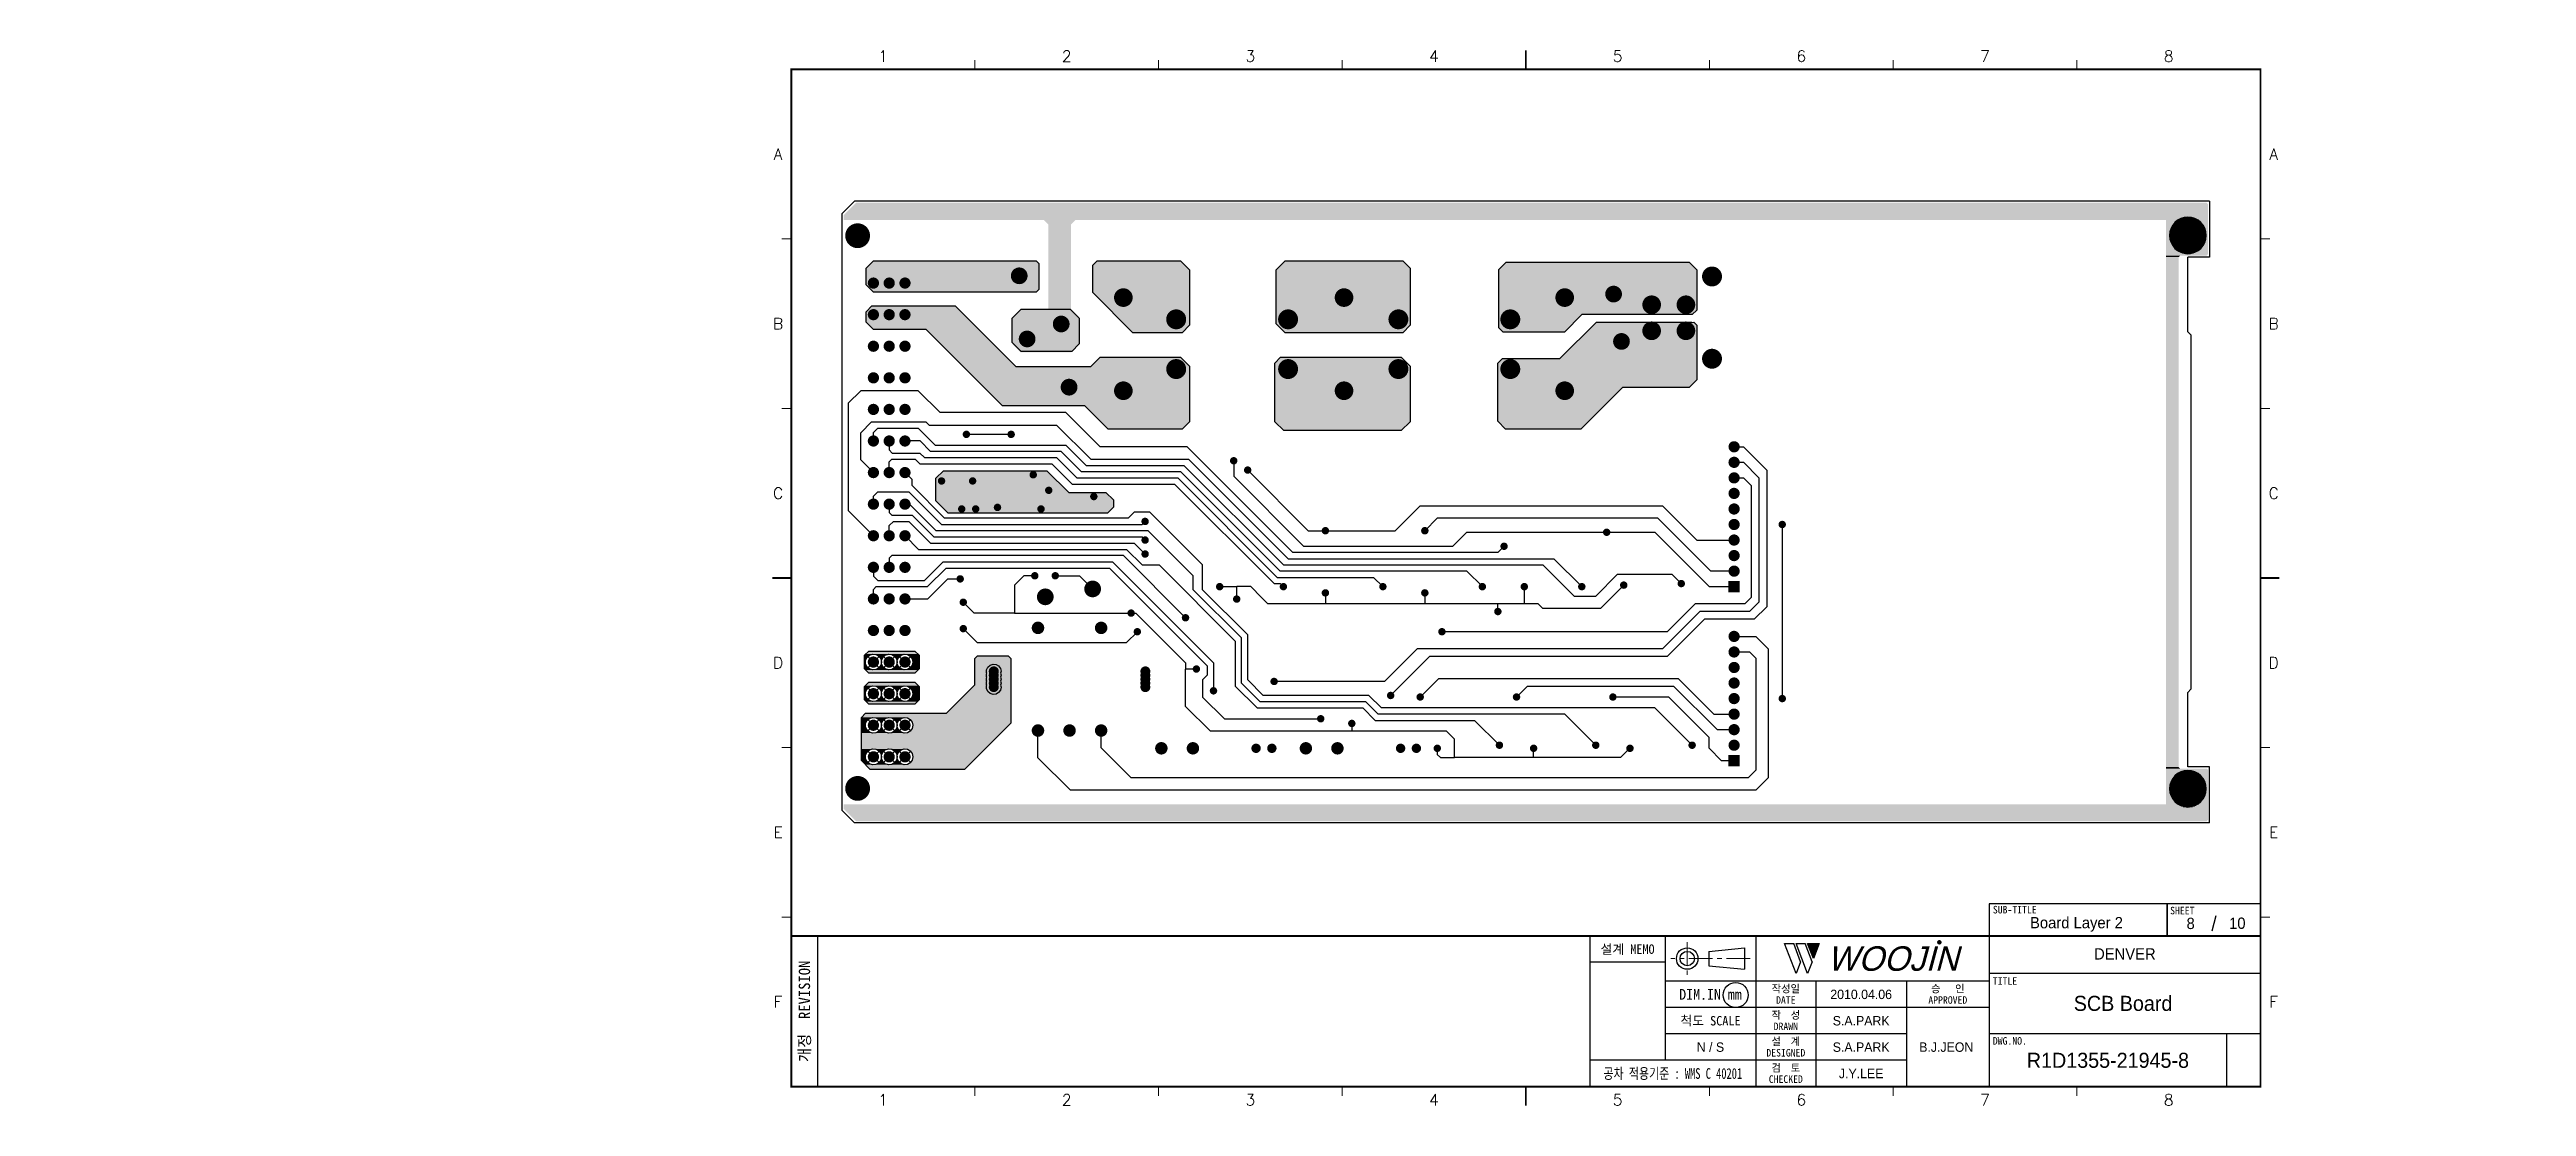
# Model space of a CAD drawing. Extents: x 295 to 953, y 10 to 290.
import ezdxf
from ezdxf.enums import TextEntityAlignment as Align

# ---------------------------------------------------------------- set-up
doc = ezdxf.new("R2010")
doc.units = 0
doc.header["$LTSCALE"] = 5
doc.header["$MEASUREMENT"] = 0
doc.linetypes.add('CENTER', pattern=[2, 1.25, -0.25, 0.25, -0.25])
doc.layers.get('0').update_dxf_attribs({"linetype": 'CONTINUOUS', "lineweight": 25})
for name, color, linetype in [('19_SOLD_GBR', 4, 'CONTINUOUS'), ('SHEET', 3, 'CONTINUOUS'), ('문자', 4, 'CONTINUOUS'), ('테두리', 3, 'CONTINUOUS')]:
    doc.layers.add(name, color=color, linetype=linetype)
for name, color, linetype, lineweight in [('2', 2, 'CENTER', 13), ('4', 4, 'CONTINUOUS', 18), ('6', 6, 'CONTINUOUS', 13)]:
    doc.layers.add(name, color=color, linetype=linetype, lineweight=lineweight)
doc.styles.add('MARK', font='ARLRDBD.TTF')
doc.styles.get("Standard").update_dxf_attribs({"font": 'simplex.shx'})
doc.styles.add('굴림', font='')
doc.styles.add('굴림체', font='')
doc.styles.get('굴림').set_extended_font_data('Gulim')
doc.styles.get('굴림체').set_extended_font_data('GulimChe')

msp = doc.modelspace()

# ---------------------------------------------------------------- texts
at = {"color": 4, "style": '굴림'}
for s, p in [('2010.04.06', (775.98, 39.5)), ('S.A.PARK', (775.98, 32.5)), ('S.A.PARK', (775.98, 25.5)), ('B.J.JEON', (798.57, 25.5)), ('J.Y.LEE', (775.98, 18.5))]:
    msp.add_text(s, height=2.5, dxfattribs=at).set_placement(p, align=Align.MIDDLE_CENTER)
at = {"layer": '4', "style": '굴림'}
for s, p in [('Board Layer 2', (833.13, 58.53)), ('8', (863.44, 58.33)), ('10', (875.83, 58.38)), ('DENVER', (845.98, 50.24))]:
    msp.add_text(s, height=3, dxfattribs=at).set_placement(p, align=Align.MIDDLE_CENTER)
at = {"layer": '6', "char_height": 3.5278, "width": 39.2183, "attachment_point": 4}
for insert in [(295.11, 181.28), (295.11, 173.63)]:
    msp.add_mtext('{\\f굴림|b0|i0|c129;\\C7;', dxfattribs=dict(at, insert=insert))
at = {"layer": '6', "color": 4, "char_height": 3, "attachment_point": 4, "style": '굴림체'}
for insert, width in [((905.28, 137.42), 36.962), ((952.58, 106.26), 52.2944), ((952.58, 102.14), 52.2944), ((573.67, 73.54), 36.962)]:
    msp.add_mtext('{\\f굴림|b0|i0|c129;\\C7;', dxfattribs=dict(at, insert=insert, width=width))
at = {"layer": '문자', "style": '굴림'}
for s, height, p in [('SCB Board', 4, (845.5, 37.11)), ('N / S', 2.5, (735.98, 25.5)), ('R1D1355-21945-8', 4, (841.48, 22))]:
    msp.add_text(s, height=height, dxfattribs=at).set_placement(p, align=Align.MIDDLE_CENTER)

# ---------------------------------------------------------------- blocks, each defined once
blk = doc.blocks.new('B')
at = {"layer": '문자'}
blk.add_hatch(color=256, dxfattribs=at).paths.add_polyline_path([(13.79, 10), (15.31, 6), (16.84, 10)])
at = {"color": 4, "const_width": 0.6}
blk.add_lwpolyline([(48.46, 10.32, 1), (49.06, 10.32, 1)], format="xyb", close=True, dxfattribs=at)
at = {"layer": '문자'}
for p, q in [((10.73, 2), (7.68, 10)), ((7.68, 10), (10.09, 10)), ((11.94, 5.16), (10.09, 10)), ((10.73, 10), (13.15, 10)), ((13.79, 2), (10.73, 10)), ((14.99, 5.16), (13.15, 10)), ((13.79, 10), (16.84, 10)), ((15.31, 6), (13.79, 10)), ((16.84, 10), (15.31, 6)), ((11.94, 5.16), (10.73, 2)), ((14.99, 5.16), (13.79, 2))]:
    blk.add_line(p, q, dxfattribs=at)
at = {"layer": '문자', "style": 'MARK', "oblique": 15}
blk.add_text('WOOJIN', height=6.5, dxfattribs=at).set_placement((36.4, 6), align=Align.MIDDLE_CENTER)
blk = doc.blocks.new('C')
blk.add_line((15, 285), (15, 285))
at = {"layer": '2'}
for p, q in [((252.83, 53.35), (252.83, 44.65)), ((269.53, 49), (248.48, 49))]:
    blk.add_line(p, q, dxfattribs=at)
at = {"layer": 'SHEET'}
for p, q in [((393.14, 60.3), (392.07, 56.28)), ((22, 55), (22, 15)), ((227, 55), (227, 15)), ((247, 55), (247, 22)), ((271, 55), (271, 15)), ((271, 55), (271, 15)), ((333, 55), (333, 15)), ((247, 48), (227, 48)), ((333, 43), (247, 43)), ((287, 43), (287, 15)), ((311, 43), (311, 15)), ((405, 45), (333, 45)), ((333, 36), (247, 36)), ((311, 29), (247, 29)), ((405, 29), (333, 29)), ((396, 29), (396, 15)), ((311, 22), (227, 22))]:
    blk.add_line(p, q, dxfattribs=at)
at = {"layer": 'SHEET', "color": 4}
for p, q in [((258.53, 50.9), (268.03, 51.85)), ((258.53, 50.9), (258.53, 47.1)), ((258.53, 47.1), (268.03, 46.15)), ((268.03, 51.85), (268.03, 46.15))]:
    blk.add_line(p, q, dxfattribs=at)
at = {"layer": 'SHEET'}
for points in [[(333, 55), (380.19, 55), (380.19, 63.49), (333, 63.49)], [(380.19, 55), (405, 55), (405, 63.49), (380.19, 63.49)]]:
    blk.add_lwpolyline(points, close=True, dxfattribs=at)
at = {"layer": 'SHEET', "color": 4}
for radius in [2.85, 1.9]:
    blk.add_circle((252.83, 49), radius, dxfattribs=at)
at = {"layer": 'SHEET'}
blk.add_circle((265.7, 39.32), 3.32, dxfattribs=at)
at = {"layer": '테두리'}
blk.add_line((405, 285), (405, 15), dxfattribs=at)
for points, const_width in [([(210, 290), (210, 285)], 0.5), ([(15, 285), (15, 15), (405, 15), (405, 285), (15, 285)], 0.5), ([(63.75, 287.5), (63.75, 285)], 0.3), ([(112.5, 287.5), (112.5, 285)], 0.3), ([(161.25, 287.5), (161.25, 285)], 0.3), ([(258.75, 287.5), (258.75, 285)], 0.3), ([(307.5, 287.5), (307.5, 285)], 0.3), ([(356.25, 287.5), (356.25, 285)], 0.3), ([(12.5, 240), (15, 240)], 0.3), ([(407.5, 240), (405, 240)], 0.3), ([(12.5, 195), (15, 195)], 0.3), ([(407.5, 195), (405, 195)], 0.3), ([(10, 150), (15, 150)], 0.5), ([(410, 150), (405, 150)], 0.5), ([(12.5, 105), (15, 105)], 0.3), ([(407.5, 105), (405, 105)], 0.3), ([(12.5, 60), (15, 60)], 0.3), ([(407.5, 60), (405, 60)], 0.3), ([(15, 55), (405, 55)], 0.5), ([(63.75, 12.5), (63.75, 15)], 0.3), ([(112.5, 12.5), (112.5, 15)], 0.3), ([(161.25, 12.5), (161.25, 15)], 0.3), ([(210, 10), (210, 15)], 0.5), ([(258.75, 12.5), (258.75, 15)], 0.3), ([(307.5, 12.5), (307.5, 15)], 0.3), ([(356.25, 12.5), (356.25, 15)], 0.3)]:
    blk.add_lwpolyline(points, dxfattribs=dict(at, const_width=const_width))
blk.add_blockref('B', (271, 43))
at = {"layer": '문자'}
for s, p in [('1', (39.38, 288.5)), ('2', (88.12, 288.5)), ('3', (136.88, 288.5)), ('4', (185.62, 288.5)), ('5', (234.38, 288.5)), ('6', (283.12, 288.5)), ('7', (331.88, 288.5)), ('8', (380.62, 288.5)), ('A', (11.5, 262.5)), ('A', (408.5, 262.5)), ('B', (11.5, 217.5)), ('B', (408.5, 217.5)), ('C', (11.5, 172.5)), ('C', (408.5, 172.5)), ('D', (11.5, 127.5)), ('D', (408.5, 127.5)), ('E', (11.5, 82.5)), ('E', (408.5, 82.5)), ('F', (11.5, 37.5)), ('F', (408.5, 37.5)), ('1', (39.38, 11.5)), ('2', (88.12, 11.5)), ('3', (136.88, 11.5)), ('4', (185.62, 11.5)), ('5', (234.38, 11.5)), ('6', (283.12, 11.5)), ('7', (331.88, 11.5)), ('8', (380.62, 11.5))]:
    blk.add_text(s, height=3, dxfattribs=at).set_placement(p, align=Align.MIDDLE)
at = {"layer": '문자', "style": '굴림체'}
for s, height, p in [('SUB-TITLE', 2, (339.77, 61.98)), ('SHEET', 2, (384.24, 61.74)), ('설계 MEMO', 2.5, (237, 51.5)), ('DIM.IN mm', 2.85, (259, 39.5)), ('작성일', 2, (279, 41)), ('승   인', 2, (322, 41)), ('척도 SCALE', 2.5, (259, 32.5)), ('작  성', 2, (279, 34)), ('DATE', 2, (279, 38)), ('APPROVED', 2, (322, 38)), ('설  계', 2, (279, 27)), ('DRAWN', 2, (279, 31)), ('DESIGNED', 2, (279, 24)), ('검  토', 2, (279, 20)), ('CHECKED', 2, (279, 17))]:
    blk.add_text(s, height=height, dxfattribs=at).set_placement(p, align=Align.MIDDLE_CENTER)
blk.add_text('개정  REVISION', height=3, rotation=90, dxfattribs=at).set_placement((18.5, 35), align=Align.MIDDLE_CENTER)
for s, p in [('TITLE', (333.95, 42.05)), ('DWG.NO.', (333.95, 26.15))]:
    blk.add_text(s, height=2, dxfattribs=at).set_placement(p)
at = {"layer": '문자', "style": '굴림체', "width": 0.75}
blk.add_text('공차 적용기준 : WMS C 40201', height=2.85, dxfattribs=at).set_placement((249, 18.5), align=Align.MIDDLE_CENTER)

# ---------------------------------------------------------------- linework, layer by layer
msp.add_line((491.98, 15), (491.98, 15))
msp.add_line((491.98, 15), (491.98, 15))
for points, const_width in [([(511.25, 240.84, -1), (507.96, 240.84, -1)], 3.29), ([(553.61, 230.2, -1), (551.39, 230.2, -1)], 2.22), ([(737.72, 230.02, -1), (735.07, 230.02, -1)], 2.64), ([(514.54, 228.27, -1), (513.05, 228.27, -1)], 1.49), ([(518.73, 228.27, -1), (517.24, 228.27, -1)], 1.49), ([(522.92, 228.27, -1), (521.43, 228.27, -1)], 1.49), ([(581.38, 224.42, -1), (578.9, 224.42, -1)], 2.47), ([(639.95, 224.42, -1), (637.48, 224.42, -1)], 2.47), ([(698.53, 224.42, -1), (696.05, 224.42, -1)], 2.47), ([(711.38, 225.35, -1), (709.16, 225.35, -1)], 2.22), ([(721.61, 222.52, -1), (719.13, 222.52, -1)], 2.47), ([(730.7, 222.52, -1), (728.23, 222.52, -1)], 2.47), ([(514.54, 219.89, -1), (513.05, 219.89, -1)], 1.49), ([(518.73, 219.89, -1), (517.24, 219.89, -1)], 1.49), ([(522.92, 219.89, -1), (521.43, 219.89, -1)], 1.49), ([(564.75, 217.41, -1), (562.53, 217.41, -1)], 2.22), ([(595.49, 218.65, -1), (592.84, 218.65, -1)], 2.64), ([(625.19, 218.65, -1), (622.54, 218.65, -1)], 2.64), ([(654.47, 218.65, -1), (651.83, 218.65, -1)], 2.64), ([(684.17, 218.65, -1), (681.53, 218.65, -1)], 2.64), ([(721.61, 215.61, -1), (719.13, 215.61, -1)], 2.47), ([(730.7, 215.61, -1), (728.23, 215.61, -1)], 2.47), ([(514.54, 211.51, -1), (513.05, 211.51, -1)], 1.49), ([(518.73, 211.51, -1), (517.24, 211.51, -1)], 1.49), ([(522.92, 211.51, -1), (521.43, 211.51, -1)], 1.49), ([(555.71, 213.44, -1), (553.49, 213.44, -1)], 2.22), ([(713.47, 212.78, -1), (711.25, 212.78, -1)], 2.22), ([(737.72, 208.19, -1), (735.07, 208.19, -1)], 2.64), ([(514.54, 203.12, -1), (513.05, 203.12, -1)], 1.49), ([(518.73, 203.12, -1), (517.24, 203.12, -1)], 1.49), ([(522.92, 203.12, -1), (521.43, 203.12, -1)], 1.49), ([(595.49, 205.45, -1), (592.84, 205.45, -1)], 2.64), ([(625.19, 205.45, -1), (622.54, 205.45, -1)], 2.64), ([(654.47, 205.45, -1), (651.83, 205.45, -1)], 2.64), ([(684.17, 205.45, -1), (681.53, 205.45, -1)], 2.64), ([(566.85, 200.65, -1), (564.62, 200.65, -1)], 2.22), ([(581.38, 199.7, -1), (578.9, 199.7, -1)], 2.47), ([(639.95, 199.7, -1), (637.48, 199.7, -1)], 2.47), ([(698.53, 199.7, -1), (696.05, 199.7, -1)], 2.47), ([(514.54, 194.74, -1), (513.05, 194.74, -1)], 1.49), ([(518.73, 194.74, -1), (517.24, 194.74, -1)], 1.49), ([(522.92, 194.74, -1), (521.43, 194.74, -1)], 1.49), ([(514.54, 186.36, -1), (513.05, 186.36, -1)], 1.49), ([(518.73, 186.36, -1), (517.24, 186.36, -1)], 1.49), ([(522.92, 186.36, -1), (521.43, 186.36, -1)], 1.49), ([(538.97, 188.12, -1), (537.99, 188.12, -1)], 0.985), ([(550.85, 188.12, -1), (549.86, 188.12, -1)], 0.985), ([(743, 184.82, -1), (741.51, 184.82, -1)], 1.49), ([(514.54, 177.98, -1), (513.05, 177.98, -1)], 1.49), ([(518.73, 177.98, -1), (517.24, 177.98, -1)], 1.49), ([(522.92, 177.98, -1), (521.43, 177.98, -1)], 1.49), ([(556.71, 177.4, -1), (555.72, 177.4, -1)], 0.985), ([(609.92, 181.11, -1), (608.94, 181.11, -1)], 0.985), ([(613.63, 178.64, -1), (612.65, 178.64, -1)], 0.985), ([(743, 180.7, -1), (741.51, 180.7, -1)], 1.49), ([(743, 176.57, -1), (741.51, 176.57, -1)], 1.49), ([(514.54, 169.6, -1), (513.05, 169.6, -1)], 1.49), ([(518.73, 169.6, -1), (517.24, 169.6, -1)], 1.49), ([(522.92, 169.6, -1), (521.43, 169.6, -1)], 1.49), ([(532.37, 175.75, -1), (531.39, 175.75, -1)], 0.985), ([(540.62, 175.75, -1), (539.64, 175.75, -1)], 0.985), ([(560.83, 173.27, -1), (559.85, 173.27, -1)], 0.985), ([(572.79, 171.62, -1), (571.81, 171.62, -1)], 0.985), ([(743, 172.45, -1), (741.51, 172.45, -1)], 1.49), ([(537.73, 168.32, -1), (536.75, 168.32, -1)], 0.985), ([(541.44, 168.32, -1), (540.46, 168.32, -1)], 0.985), ([(547.22, 168.74, -1), (546.24, 168.74, -1)], 0.985), ([(558.77, 168.32, -1), (557.79, 168.32, -1)], 0.985), ([(586.41, 165.02, -1), (585.42, 165.02, -1)], 0.985), ([(743, 168.32, -1), (741.51, 168.32, -1)], 1.49), ([(743, 164.2, -1), (741.51, 164.2, -1)], 1.49), ([(755.53, 164.2, -1), (754.55, 164.2, -1)], 0.985), ([(514.54, 161.21, -1), (513.05, 161.21, -1)], 1.49), ([(518.73, 161.21, -1), (517.24, 161.21, -1)], 1.49), ([(522.92, 161.21, -1), (521.43, 161.21, -1)], 1.49), ([(586.41, 160.07, -1), (585.42, 160.07, -1)], 0.985), ([(634.26, 162.55, -1), (633.27, 162.55, -1)], 0.985), ([(660.66, 162.55, -1), (659.67, 162.55, -1)], 0.985), ([(681.69, 158.42, -1), (680.71, 158.42, -1)], 0.985), ([(708.92, 162.14, -1), (707.94, 162.14, -1)], 0.985), ([(743, 160.07, -1), (741.51, 160.07, -1)], 1.49), ([(514.54, 152.83, -1), (513.05, 152.83, -1)], 1.49), ([(518.73, 152.83, -1), (517.24, 152.83, -1)], 1.49), ([(522.92, 152.83, -1), (521.43, 152.83, -1)], 1.49), ([(557.12, 150.59, -1), (556.14, 150.59, -1)], 0.985), ([(562.56, 150.59, -1), (561.58, 150.59, -1)], 0.985), ([(586.41, 156.36, -1), (585.42, 156.36, -1)], 0.985), ([(743, 155.95, -1), (741.51, 155.95, -1)], 1.49), ([(743, 151.82, -1), (741.51, 151.82, -1)], 1.49), ([(514.54, 144.45, -1), (513.05, 144.45, -1)], 1.49), ([(518.73, 144.45, -1), (517.24, 144.45, -1)], 1.49), ([(522.92, 144.45, -1), (521.43, 144.45, -1)], 1.49), ([(537.32, 149.76, -1), (536.34, 149.76, -1)], 0.985), ([(560.53, 145, -1), (558.31, 145, -1)], 2.22), ([(573.1, 147.1, -1), (570.88, 147.1, -1)], 2.22), ([(606.21, 147.7, -1), (605.22, 147.7, -1)], 0.985), ([(610.72, 144.4, -1), (609.73, 144.4, -1)], 0.985), ([(623.12, 147.7, -1), (622.14, 147.7, -1)], 0.985), ([(634.26, 146.05, -1), (633.27, 146.05, -1)], 0.985), ([(649.52, 147.7, -1), (648.54, 147.7, -1)], 0.985), ([(660.66, 146.05, -1), (659.67, 146.05, -1)], 0.985), ([(675.92, 147.7, -1), (674.94, 147.7, -1)], 0.985), ([(687.06, 147.7, -1), (686.07, 147.7, -1)], 0.985), ([(702.32, 147.7, -1), (701.34, 147.7, -1)], 0.985), ([(713.46, 148.11, -1), (712.47, 148.11, -1)], 0.985), ([(728.72, 148.52, -1), (727.74, 148.52, -1)], 0.985), ([(538.14, 143.57, -1), (537.16, 143.57, -1)], 0.985), ([(558.31, 136.76, -1), (556.65, 136.76, -1)], 1.66), ([(575.07, 136.76, -1), (573.42, 136.76, -1)], 1.66), ([(582.69, 140.69, -1), (581.71, 140.69, -1)], 0.985), ([(597.13, 139.45, -1), (596.15, 139.45, -1)], 0.985), ([(680.04, 141.1, -1), (679.06, 141.1, -1)], 0.985), ([(514.54, 136.07, -1), (513.05, 136.07, -1)], 1.49), ([(518.73, 136.07, -1), (517.24, 136.07, -1)], 1.49), ([(522.92, 136.07, -1), (521.43, 136.07, -1)], 1.49), ([(538.14, 136.56, -1), (537.16, 136.56, -1)], 0.985), ([(584.34, 135.74, -1), (583.36, 135.74, -1)], 0.985), ([(665.19, 135.74, -1), (664.21, 135.74, -1)], 0.985), ([(743, 134.5, -1), (741.51, 134.5, -1)], 1.49), ([(743, 130.37, -1), (741.51, 130.37, -1)], 1.49), ([(514.54, 127.69, -1), (513.05, 127.69, -1)], 1.49), ([(518.73, 127.69, -1), (517.24, 127.69, -1)], 1.49), ([(522.92, 127.69, -1), (521.43, 127.69, -1)], 1.49), ([(546.4, 125.23, -1), (545.08, 125.23, -1)], 1.32), ([(546.4, 124.19, -1), (545.08, 124.19, -1)], 1.32), ([(586.64, 125.23, -1), (585.32, 125.23, -1)], 1.32), ([(586.64, 124.19, -1), (585.32, 124.19, -1)], 1.32), ([(600.02, 125.84, -1), (599.04, 125.84, -1)], 0.985), ([(743, 126.25, -1), (741.51, 126.25, -1)], 1.49), ([(514.54, 119.3, -1), (513.05, 119.3, -1)], 1.49), ([(518.73, 119.3, -1), (517.24, 119.3, -1)], 1.49), ([(522.92, 119.3, -1), (521.43, 119.3, -1)], 1.49), ([(546.4, 123.14, -1), (545.08, 123.14, -1)], 1.32), ([(546.4, 122.09, -1), (545.08, 122.09, -1)], 1.32), ([(546.4, 121.04, -1), (545.08, 121.04, -1)], 1.32), ([(586.64, 123.14, -1), (585.32, 123.14, -1)], 1.32), ([(586.64, 122.09, -1), (585.32, 122.09, -1)], 1.32), ([(586.64, 121.04, -1), (585.32, 121.04, -1)], 1.32), ([(604.56, 120.06, -1), (603.57, 120.06, -1)], 0.985), ([(620.64, 122.54, -1), (619.66, 122.54, -1)], 0.985), ([(651.58, 118.82, -1), (650.6, 118.82, -1)], 0.985), ([(659.42, 118.41, -1), (658.44, 118.41, -1)], 0.985), ([(684.99, 118.41, -1), (684.01, 118.41, -1)], 0.985), ([(710.57, 118.41, -1), (709.59, 118.41, -1)], 0.985), ([(743, 122.12, -1), (741.51, 122.12, -1)], 1.49), ([(743, 118, -1), (741.51, 118, -1)], 1.49), ([(755.53, 118, -1), (754.55, 118, -1)], 0.985), ([(514.54, 110.92, -1), (513.05, 110.92, -1)], 1.49), ([(518.73, 110.92, -1), (517.24, 110.92, -1)], 1.49), ([(522.92, 110.92, -1), (521.43, 110.92, -1)], 1.49), ([(633.02, 112.64, -1), (632.04, 112.64, -1)], 0.985), ([(641.27, 111.4, -1), (640.29, 111.4, -1)], 0.985), ([(743, 113.87, -1), (741.51, 113.87, -1)], 1.49), ([(558.31, 109.52, -1), (556.65, 109.52, -1)], 1.66), ([(566.69, 109.52, -1), (565.03, 109.52, -1)], 1.66), ([(575.07, 109.52, -1), (573.42, 109.52, -1)], 1.66), ([(591.05, 104.8, -1), (589.4, 104.8, -1)], 1.65), ([(599.43, 104.8, -1), (597.78, 104.8, -1)], 1.65), ([(615.99, 104.8, -1), (614.75, 104.8, -1)], 1.24), ([(620.18, 104.8, -1), (618.94, 104.8, -1)], 1.24), ([(629.41, 104.8, -1), (627.76, 104.8, -1)], 1.65), ([(637.79, 104.8, -1), (636.14, 104.8, -1)], 1.65), ([(654.35, 104.8, -1), (653.11, 104.8, -1)], 1.24), ([(658.54, 104.8, -1), (657.3, 104.8, -1)], 1.24), ([(663.96, 104.8, -1), (662.97, 104.8, -1)], 0.985), ([(680.46, 105.62, -1), (679.47, 105.62, -1)], 0.985), ([(689.53, 104.8, -1), (688.55, 104.8, -1)], 0.985), ([(706.03, 105.62, -1), (705.05, 105.62, -1)], 0.985), ([(715.11, 104.8, -1), (714.12, 104.8, -1)], 0.985), ([(731.61, 105.62, -1), (730.62, 105.62, -1)], 0.985), ([(743, 109.75, -1), (741.51, 109.75, -1)], 1.49), ([(743, 105.62, -1), (741.51, 105.62, -1)], 1.49), ([(514.54, 102.54, -1), (513.05, 102.54, -1)], 1.49), ([(518.73, 102.54, -1), (517.24, 102.54, -1)], 1.49), ([(522.92, 102.54, -1), (521.43, 102.54, -1)], 1.49), ([(511.25, 94.16, -1), (507.96, 94.16, -1)], 3.29)]:
    msp.add_lwpolyline(points, format="xyb", close=True, dxfattribs=dict(const_width=const_width))
for points in [[(740.76, 149.19), (740.76, 146.21), (743.74, 149.19), (743.74, 146.21)], [(740.76, 102.99), (740.76, 100.01), (743.74, 102.99), (743.74, 100.01)]]:
    msp.add_solid(points)
at = {"layer": '19_SOLD_GBR', "color": 7}
for p, q in [((508.78, 250), (505.48, 246.7)), ((868.48, 250), (508.78, 250)), ((868.48, 250), (868.48, 235.15)), ((505.48, 88.3), (505.48, 246.7)), ((858.48, 243.27), (866.93, 243.27)), ((858.57, 243.43), (866.84, 243.43)), ((858.67, 243.58), (866.74, 243.58)), ((858.78, 243.74), (866.63, 243.74)), ((858.9, 243.9), (866.51, 243.9)), ((859.03, 244.06), (866.38, 244.06)), ((859.17, 244.22), (866.24, 244.22)), ((859.32, 244.38), (866.08, 244.38)), ((859.49, 244.54), (865.91, 244.54)), ((859.68, 244.69), (865.73, 244.69)), ((859.89, 244.85), (865.52, 244.85)), ((860.12, 245.01), (865.28, 245.01)), ((860.39, 245.17), (865.01, 245.17)), ((860.71, 245.33), (864.69, 245.33)), ((861.11, 245.49), (864.3, 245.49)), ((861.67, 245.64), (863.74, 245.64)), ((857.87, 241.05), (867.53, 241.05)), ((857.87, 240.89), (867.53, 240.89)), ((857.87, 240.73), (867.53, 240.73)), ((857.88, 241.21), (867.53, 241.21)), ((857.88, 240.58), (867.52, 240.58)), ((857.89, 241.37), (867.51, 241.37)), ((857.9, 240.42), (867.51, 240.42)), ((857.91, 241.53), (867.5, 241.53)), ((857.92, 240.26), (867.49, 240.26)), ((857.93, 241.68), (867.47, 241.68)), ((857.94, 240.1), (867.46, 240.1)), ((857.96, 241.84), (867.45, 241.84)), ((857.97, 239.94), (867.43, 239.94)), ((857.99, 242), (867.41, 242)), ((858.01, 239.78), (867.4, 239.78)), ((858.03, 242.16), (867.37, 242.16)), ((858.05, 239.62), (867.36, 239.62)), ((858.08, 242.32), (867.33, 242.32)), ((858.1, 239.47), (867.31, 239.47)), ((858.13, 242.48), (867.28, 242.48)), ((858.15, 239.31), (867.25, 239.31)), ((858.18, 242.63), (867.22, 242.63)), ((858.21, 239.15), (867.2, 239.15)), ((858.25, 242.79), (867.16, 242.79)), ((858.28, 238.99), (867.13, 238.99)), ((858.32, 242.95), (867.09, 242.95)), ((858.35, 238.83), (867.06, 238.83)), ((858.39, 243.11), (867.01, 243.11)), ((858.43, 238.67), (866.98, 238.67)), ((858.51, 238.52), (866.89, 238.52)), ((858.61, 238.36), (866.79, 238.36)), ((858.71, 238.2), (866.69, 238.2)), ((858.83, 238.04), (866.58, 238.04)), ((858.95, 237.88), (866.45, 237.88)), ((859.08, 237.72), (866.32, 237.72)), ((859.23, 237.57), (866.17, 237.57)), ((859.39, 237.41), (866.01, 237.41)), ((859.57, 237.25), (865.84, 237.25)), ((859.76, 237.09), (865.64, 237.09)), ((859.98, 236.93), (865.42, 236.93)), ((860.23, 236.77), (865.17, 236.77)), ((511.83, 232.19), (513.8, 234.16)), ((511.83, 227.79), (511.83, 232.19)), ((513.8, 234.16), (556.97, 234.16)), ((556.97, 234.16), (557.7, 233.43)), ((557.7, 233.43), (557.7, 226.56)), ((572.06, 233.02), (573.2, 234.16)), ((572.06, 225.73), (572.06, 233.02)), ((573.2, 234.16), (595.33, 234.16)), ((595.33, 234.16), (597.71, 231.78)), ((597.71, 231.78), (597.71, 217.07)), ((620.73, 231.78), (623.11, 234.16)), ((620.73, 217.48), (620.73, 231.78)), ((623.11, 234.16), (654.32, 234.16)), ((654.32, 234.16), (656.29, 232.19)), ((656.29, 232.19), (656.29, 217.07)), ((679.8, 231.86), (681.77, 233.83)), ((679.8, 216.41), (679.8, 231.86)), ((681.77, 233.83), (730.3, 233.83)), ((730.3, 233.83), (732.35, 231.78)), ((732.35, 231.78), (732.35, 221.11)), ((860.52, 236.62), (864.89, 236.62)), ((860.87, 236.46), (864.54, 236.46)), ((861.31, 236.3), (864.09, 236.3)), ((862.04, 236.14), (863.37, 236.14)), ((868.48, 235.15), (862.7, 235.15)), ((862.7, 215.35), (862.7, 235.15)), ((513.8, 225.83), (511.83, 227.79)), ((556.97, 225.83), (513.8, 225.83)), ((557.7, 226.56), (556.97, 225.83)), ((582.68, 215.1), (572.06, 225.73)), ((511.83, 220.64), (513.38, 222.2)), ((511.83, 217.89), (511.83, 220.64)), ((513.8, 215.93), (511.83, 217.89)), ((513.38, 222.2), (535.52, 222.2)), ((535.52, 222.2), (551.61, 206.11)), ((550.61, 218.99), (552.98, 221.37)), ((550.61, 212.53), (550.61, 218.99)), ((552.98, 221.37), (566.05, 221.37)), ((566.05, 221.37), (568.43, 218.99)), ((568.43, 218.99), (568.43, 212.12)), ((597.71, 217.07), (595.75, 215.1)), ((623.11, 215.1), (620.73, 217.48)), ((656.29, 217.07), (654.32, 215.1)), ((696.04, 208.25), (705.69, 217.91)), ((701.84, 219.89), (697.22, 215.27)), ((731.13, 219.89), (701.84, 219.89)), ((705.69, 217.91), (730.91, 217.91)), ((730.91, 217.91), (731.2, 217.81)), ((732.35, 221.11), (731.13, 219.89)), ((731.2, 217.81), (731.53, 217.92)), ((731.53, 217.92), (732.35, 217.1)), ((732.35, 217.1), (732.35, 202.63)), ((527.82, 215.93), (513.8, 215.93)), ((548.03, 195.71), (527.82, 215.93)), ((552.98, 210.15), (550.61, 212.53)), ((568.43, 212.12), (566.46, 210.15)), ((595.75, 215.1), (582.68, 215.1)), ((654.32, 215.1), (623.11, 215.1)), ((680.94, 215.27), (679.8, 216.41)), ((697.22, 215.27), (680.94, 215.27)), ((863.53, 214.52), (862.7, 215.35)), ((863.53, 214.52), (863.53, 120.47)), ((551.61, 206.11), (571.55, 206.11)), ((566.46, 210.15), (552.98, 210.15)), ((571.55, 206.11), (574.02, 208.58)), ((574.02, 208.58), (595.33, 208.58)), ((595.33, 208.58), (597.71, 206.21)), ((597.71, 206.21), (597.71, 191.49)), ((620.32, 207.03), (621.87, 208.58)), ((620.32, 191.49), (620.32, 207.03)), ((621.87, 208.58), (653.91, 208.58)), ((653.91, 208.58), (656.29, 206.21)), ((656.29, 206.21), (656.29, 191.49)), ((679.55, 207.03), (680.78, 208.25)), ((679.55, 191.58), (679.55, 207.03)), ((680.78, 208.25), (696.04, 208.25)), ((507.13, 196.37), (510.43, 199.67)), ((525.69, 199.67), (510.43, 199.67)), ((525.69, 199.67), (531.47, 193.9)), ((712.65, 200.58), (701.59, 189.53)), ((730.3, 200.58), (712.65, 200.58)), ((732.35, 202.63), (730.3, 200.58)), ((507.13, 196.37), (507.13, 167.88)), ((513.32, 191.42), (510.43, 188.54)), ((513.32, 191.42), (527.75, 191.42)), ((528.58, 190.6), (527.75, 191.42)), ((564.88, 193.9), (531.47, 193.9)), ((569.9, 195.71), (548.03, 195.71)), ((564.88, 193.9), (573.95, 184.82)), ((576.08, 189.53), (569.9, 195.71)), ((597.71, 191.49), (595.75, 189.53)), ((622.7, 189.11), (620.32, 191.49)), ((656.29, 191.49), (653.91, 189.11)), ((681.6, 189.53), (679.55, 191.58)), ((510.43, 181.34), (510.43, 188.54)), ((514.97, 189.77), (513.79, 188.6)), ((513.79, 186.36), (513.79, 188.6)), ((514.97, 189.77), (525.69, 189.77)), ((517.98, 186.36), (517.98, 184)), ((526.22, 186.36), (522.18, 186.36)), ((530.23, 185.24), (525.69, 189.77)), ((526.22, 186.36), (528.99, 183.59)), ((528.58, 190.6), (562.4, 190.6)), ((530.23, 185.24), (564.88, 185.24)), ((550.35, 188.12), (538.48, 188.12)), ((571.48, 181.52), (562.4, 190.6)), ((570.24, 179.87), (564.88, 185.24)), ((597.05, 184.82), (573.95, 184.82)), ((595.75, 189.53), (576.08, 189.53)), ((597.05, 184.82), (625.1, 156.77)), ((653.91, 189.11), (622.7, 189.11)), ((701.59, 189.53), (681.6, 189.53)), ((742.25, 184.82), (744.73, 184.82)), ((750.92, 178.64), (744.73, 184.82)), ((513.79, 177.98), (510.43, 181.34)), ((518.81, 183.17), (517.98, 184)), ((518.68, 181.52), (517.98, 180.83)), ((517.98, 177.98), (517.98, 180.83)), ((518.68, 181.52), (524.87, 181.52)), ((518.81, 183.17), (526.1, 183.17)), ((522.18, 177.98), (524.04, 176.11)), ((526.1, 180.29), (524.87, 181.52)), ((527.34, 181.94), (526.1, 183.17)), ((526.1, 180.29), (561.17, 180.29)), ((527.34, 181.94), (562.4, 181.94)), ((563.64, 183.59), (528.99, 183.59)), ((530.39, 176.51), (532.36, 178.47)), ((532.36, 178.47), (559.86, 178.47)), ((559.86, 178.47), (565.63, 172.7)), ((566.53, 174.92), (561.17, 180.29)), ((567.77, 176.57), (562.4, 181.94)), ((563.64, 183.59), (569, 178.22)), ((595.4, 178.22), (569, 178.22)), ((570.24, 179.87), (596.23, 179.87)), ((571.48, 181.52), (597.47, 181.52)), ((595.4, 178.22), (621.8, 151.82)), ((622.63, 153.47), (596.23, 179.87)), ((623.87, 155.12), (597.47, 181.52)), ((609.43, 181.11), (609.43, 176.99)), ((613.14, 178.64), (629.23, 162.55)), ((742.25, 180.7), (744.73, 180.7)), ((748.85, 176.57), (744.73, 180.7)), ((750.92, 178.64), (750.92, 142.34)), ((514.97, 172.86), (513.79, 171.69)), ((513.79, 169.6), (513.79, 171.69)), ((514.97, 172.86), (523.22, 172.86)), ((531.88, 164.2), (523.22, 172.86)), ((524.04, 174.51), (524.04, 176.11)), ((524.04, 174.51), (532.7, 165.85)), ((530.39, 170.46), (530.39, 176.51)), ((565.63, 172.7), (575.53, 172.7)), ((566.53, 174.92), (593.75, 174.92)), ((567.77, 176.57), (594.58, 176.57)), ((575.53, 172.7), (577.5, 170.73)), ((620.15, 148.52), (593.75, 174.92)), ((620.98, 150.17), (594.58, 176.57)), ((627.99, 158.42), (609.43, 176.99)), ((742.25, 176.57), (744.73, 176.57)), ((746.79, 174.51), (744.73, 176.57)), ((746.79, 174.51), (746.79, 144.81)), ((748.85, 176.57), (748.85, 143.57)), ((513.79, 161.21), (507.13, 167.88)), ((517.98, 169.6), (517.98, 167.37)), ((518.68, 166.67), (517.98, 167.37)), ((519.09, 165.02), (517.98, 163.92)), ((518.68, 166.67), (524.04, 166.67)), ((519.09, 165.02), (523.22, 165.02)), ((523.41, 169.6), (522.18, 169.6)), ((528.99, 159.25), (523.22, 165.02)), ((523.41, 169.6), (530.46, 162.55)), ((529.82, 160.9), (524.04, 166.67)), ((533.6, 167.25), (530.39, 170.46)), ((581.38, 165.85), (532.7, 165.85)), ((575.95, 167.25), (533.6, 167.25)), ((577.5, 168.81), (575.95, 167.25)), ((577.5, 170.73), (577.5, 168.81)), ((581.38, 165.85), (583.03, 167.5)), ((587.15, 167.5), (583.03, 167.5)), ((585.92, 165.02), (585.09, 164.2)), ((587.15, 167.5), (601.18, 153.47)), ((658.93, 169.15), (652.33, 162.55)), ((658.93, 169.15), (723.28, 169.15)), ((660.17, 162.55), (663.47, 165.85)), ((722.04, 165.85), (663.47, 165.85)), ((722.04, 165.85), (736.07, 151.82)), ((732.35, 160.07), (723.28, 169.15)), ((517.98, 161.21), (517.98, 163.92)), ((522.18, 161.21), (525.79, 157.6)), ((528.99, 159.25), (583.03, 159.25)), ((529.82, 160.9), (585.09, 160.9)), ((586.74, 162.55), (530.46, 162.55)), ((531.88, 164.2), (585.09, 164.2)), ((585.92, 156.36), (583.03, 159.25)), ((585.92, 160.07), (585.09, 160.9)), ((586.74, 162.55), (598.7, 150.59)), ((627.99, 158.42), (667.59, 158.42)), ((629.23, 162.55), (633.77, 162.55)), ((633.77, 162.55), (652.33, 162.55)), ((671.3, 162.14), (667.59, 158.42)), ((671.3, 162.14), (708.43, 162.14)), ((681.2, 158.42), (679.55, 156.77)), ((708.43, 162.14), (721.22, 162.14)), ((735.65, 147.7), (721.22, 162.14)), ((732.35, 160.07), (742.25, 160.07)), ((755.04, 164.2), (755.04, 118)), ((513.79, 152.83), (513.79, 150.52)), ((517.98, 155.26), (518.68, 155.95)), ((517.98, 155.26), (517.98, 152.83)), ((580.14, 155.95), (518.68, 155.95)), ((525.79, 157.6), (580.97, 157.6)), ((532.29, 154.3), (527.34, 149.35)), ((533.12, 152.65), (528.17, 147.7)), ((532.29, 154.3), (577.25, 154.3)), ((533.12, 152.65), (576.43, 152.65)), ((602.42, 126.66), (576.43, 152.65)), ((604.07, 127.49), (577.25, 154.3)), ((596.64, 139.45), (580.14, 155.95)), ((585.09, 153.47), (580.97, 157.6)), ((585.09, 153.47), (589.63, 153.47)), ((609.84, 133.26), (589.63, 153.47)), ((601.18, 146.87), (601.18, 153.47)), ((671.3, 151.82), (621.8, 151.82)), ((622.63, 153.47), (691.52, 153.47)), ((623.87, 155.12), (694.4, 155.12)), ((679.55, 156.77), (625.1, 156.77)), ((675.43, 147.7), (671.3, 151.82)), ((699.77, 145.22), (691.52, 153.47)), ((701.83, 147.7), (694.4, 155.12)), ((742.25, 151.82), (736.07, 151.82)), ((514.97, 149.35), (513.79, 150.52)), ((514.55, 147.7), (513.79, 146.94)), ((513.79, 144.45), (513.79, 146.94)), ((514.55, 147.7), (528.17, 147.7)), ((514.97, 149.35), (527.34, 149.35)), ((533.53, 149.76), (528.21, 144.45)), ((533.53, 149.76), (536.83, 149.76)), ((551.27, 148.11), (553.74, 150.59)), ((551.27, 148.11), (551.27, 140.69)), ((556.63, 150.59), (553.74, 150.59)), ((562.07, 150.59), (568.5, 150.59)), ((571.99, 147.1), (568.5, 150.59)), ((598.7, 146.87), (598.7, 150.59)), ((598.7, 146.87), (611.49, 134.09)), ((601.18, 146.87), (613.14, 134.91)), ((605.72, 147.7), (610.23, 147.7)), ((610.23, 144.4), (610.23, 147.7)), ((613.97, 147.7), (610.23, 147.7)), ((613.97, 147.7), (616.85, 144.81)), ((616.85, 144.81), (618.5, 143.16)), ((620.15, 148.52), (621.8, 148.52)), ((620.98, 150.17), (646.55, 150.17)), ((622.63, 147.7), (621.8, 148.52)), ((633.77, 146.05), (633.77, 143.16)), ((649.03, 147.7), (646.55, 150.17)), ((660.17, 146.05), (660.17, 143.16)), ((686.57, 147.7), (686.57, 143.16)), ((699.77, 145.22), (705.54, 145.22)), ((711.32, 151), (705.54, 145.22)), ((712.97, 148.11), (706.78, 141.92)), ((711.32, 151), (725.75, 151)), ((728.23, 148.52), (725.75, 151)), ((735.65, 147.7), (742.25, 147.7)), ((745.14, 143.16), (746.79, 144.81)), ((522.18, 144.45), (528.21, 144.45)), ((537.65, 143.57), (540.54, 140.69)), ((551.27, 140.69), (540.54, 140.69)), ((551.27, 140.69), (582.2, 140.69)), ((582.2, 140.69), (583.44, 140.69)), ((596.64, 127.49), (583.44, 140.69)), ((633.77, 143.16), (618.5, 143.16)), ((636.63, 143.16), (633.77, 143.16)), ((660.17, 143.16), (636.63, 143.16)), ((679.55, 143.16), (660.17, 143.16)), ((679.55, 141.1), (679.55, 143.16)), ((686.57, 143.16), (679.55, 143.16)), ((690.28, 143.16), (686.57, 143.16)), ((690.28, 143.16), (691.52, 141.92)), ((706.78, 141.92), (691.52, 141.92)), ((723.28, 131.2), (733.18, 141.1)), ((724.52, 135.74), (731.94, 143.16)), ((724.52, 129.14), (734.42, 139.04)), ((745.14, 143.16), (731.94, 143.16)), ((746.38, 141.1), (733.18, 141.1)), ((747.62, 139.04), (734.42, 139.04)), ((746.38, 141.1), (748.85, 143.57)), ((747.62, 139.04), (750.92, 142.34)), ((537.65, 136.56), (541.37, 132.85)), ((541.37, 132.85), (580.97, 132.85)), ((583.85, 135.74), (580.97, 132.85)), ((609.84, 133.26), (609.84, 121.3)), ((611.49, 122.12), (611.49, 134.09)), ((613.14, 122.95), (613.14, 134.91)), ((724.52, 135.74), (664.7, 135.74)), ((742.25, 134.5), (748.03, 134.5)), ((751.33, 131.2), (748.03, 134.5)), ((511.42, 129.48), (512.56, 130.62)), ((511.42, 125.91), (511.42, 129.48)), ((512.56, 124.76), (511.42, 125.91)), ((511.73, 128.12), (512.09, 128.93)), ((511.73, 127.25), (511.73, 128.12)), ((512.09, 126.44), (511.73, 127.25)), ((512.09, 128.93), (512.74, 129.51)), ((512.74, 125.86), (512.09, 126.44)), ((513.79, 127.69), (512.27, 129.21)), ((513.79, 127.69), (512.27, 126.17)), ((512.56, 130.62), (524.8, 130.62)), ((512.74, 129.51), (513.57, 129.79)), ((513.57, 125.59), (512.74, 125.86)), ((513.57, 129.79), (514.45, 129.69)), ((514.45, 125.68), (513.57, 125.59)), ((513.79, 127.69), (515.31, 129.21)), ((513.79, 127.69), (515.31, 126.17)), ((514.45, 129.69), (515.21, 129.25)), ((515.21, 126.12), (514.45, 125.68)), ((515.21, 129.25), (515.72, 128.54)), ((515.72, 126.83), (515.21, 126.12)), ((515.72, 128.54), (515.91, 127.69)), ((515.91, 127.69), (515.72, 126.83)), ((515.92, 128.12), (516.28, 128.93)), ((515.92, 127.25), (515.92, 128.12)), ((516.28, 126.44), (515.92, 127.25)), ((516.28, 128.93), (516.93, 129.51)), ((516.93, 125.86), (516.28, 126.44)), ((517.98, 127.69), (516.46, 129.21)), ((517.98, 127.69), (516.46, 126.17)), ((516.93, 129.51), (517.76, 129.79)), ((517.76, 125.59), (516.93, 125.86)), ((517.76, 129.79), (518.64, 129.69)), ((518.64, 125.68), (517.76, 125.59)), ((517.98, 127.69), (519.5, 129.21)), ((517.98, 127.69), (519.5, 126.17)), ((518.64, 129.69), (519.4, 129.25)), ((519.4, 126.12), (518.64, 125.68)), ((519.4, 129.25), (519.91, 128.54)), ((519.91, 126.83), (519.4, 126.12)), ((519.91, 128.54), (520.1, 127.69)), ((520.1, 127.69), (519.91, 126.83)), ((520.11, 128.12), (520.47, 128.93)), ((520.11, 127.25), (520.11, 128.12)), ((520.47, 126.44), (520.11, 127.25)), ((520.47, 128.93), (521.12, 129.51)), ((521.12, 125.86), (520.47, 126.44)), ((522.18, 127.69), (520.66, 129.21)), ((522.18, 127.69), (520.66, 126.17)), ((521.12, 129.51), (521.95, 129.79)), ((521.95, 125.59), (521.12, 125.86)), ((521.95, 129.79), (522.83, 129.69)), ((522.83, 125.68), (521.95, 125.59)), ((522.18, 127.69), (523.7, 129.21)), ((522.18, 127.69), (523.7, 126.17)), ((522.83, 129.69), (523.59, 129.25)), ((523.59, 126.12), (522.83, 125.68)), ((523.59, 129.25), (524.1, 128.54)), ((524.1, 126.83), (523.59, 126.12)), ((524.1, 128.54), (524.29, 127.69)), ((524.29, 127.69), (524.1, 126.83)), ((524.8, 130.62), (525.94, 129.48)), ((525.94, 125.91), (524.8, 124.76)), ((525.94, 129.48), (525.94, 125.91)), ((540.71, 128.66), (541.43, 129.38)), ((540.71, 121.64), (540.71, 128.66)), ((541.43, 129.38), (549.55, 129.38)), ((543.85, 125.64), (544.18, 126.37)), ((543.85, 124.83), (543.85, 125.64)), ((544.18, 126.37), (544.77, 126.91)), ((544.77, 126.91), (545.54, 127.16)), ((545.54, 127.16), (546.34, 127.08)), ((546.34, 127.08), (547.04, 126.68)), ((547.04, 126.68), (547.52, 126.02)), ((547.52, 126.02), (547.68, 125.23)), ((547.68, 125.23), (547.57, 124.71)), ((549.55, 129.38), (550.28, 128.66)), ((550.28, 128.66), (550.28, 111.47)), ((596.64, 127.49), (596.64, 125.84)), ((599.53, 125.84), (596.64, 125.84)), ((596.64, 115.94), (596.64, 125.84)), ((602.42, 126.66), (602.42, 124.19)), ((604.07, 127.49), (604.07, 120.06)), ((649.44, 122.54), (658.1, 131.2)), ((651.09, 118.82), (661.4, 129.14)), ((723.28, 131.2), (658.1, 131.2)), ((724.52, 129.14), (661.4, 129.14)), ((742.25, 130.37), (746.38, 130.37)), ((748.03, 128.72), (746.38, 130.37)), ((748.03, 128.72), (748.03, 99.02)), ((751.33, 131.2), (751.33, 96.96)), ((511.42, 121.23), (512.56, 122.37)), ((511.42, 117.66), (511.42, 121.23)), ((511.73, 119.74), (512.09, 120.54)), ((511.73, 118.86), (511.73, 119.74)), ((512.09, 118.06), (511.73, 118.86)), ((512.09, 120.54), (512.74, 121.13)), ((513.79, 119.3), (512.27, 120.82)), ((513.79, 119.3), (512.27, 117.78)), ((524.8, 124.76), (512.56, 124.76)), ((512.56, 122.37), (524.8, 122.37)), ((512.74, 121.13), (513.57, 121.4)), ((513.57, 121.4), (514.45, 121.31)), ((513.79, 119.3), (515.31, 120.82)), ((513.79, 119.3), (515.31, 117.78)), ((514.45, 121.31), (515.21, 120.87)), ((515.21, 120.87), (515.72, 120.16)), ((515.72, 118.44), (515.21, 117.73)), ((515.72, 120.16), (515.91, 119.3)), ((515.91, 119.3), (515.72, 118.44)), ((515.92, 119.74), (516.28, 120.54)), ((515.92, 118.86), (515.92, 119.74)), ((516.28, 118.06), (515.92, 118.86)), ((516.28, 120.54), (516.93, 121.13)), ((517.98, 119.3), (516.46, 120.82)), ((517.98, 119.3), (516.46, 117.78)), ((516.93, 121.13), (517.76, 121.4)), ((517.76, 121.4), (518.64, 121.31)), ((517.98, 119.3), (519.5, 120.82)), ((517.98, 119.3), (519.5, 117.78)), ((518.64, 121.31), (519.4, 120.87)), ((519.4, 120.87), (519.91, 120.16)), ((519.91, 118.44), (519.4, 117.73)), ((519.91, 120.16), (520.1, 119.3)), ((520.1, 119.3), (519.91, 118.44)), ((520.11, 119.74), (520.47, 120.54)), ((520.11, 118.86), (520.11, 119.74)), ((520.47, 118.06), (520.11, 118.86)), ((520.47, 120.54), (521.12, 121.13)), ((522.18, 119.3), (520.66, 120.82)), ((522.18, 119.3), (520.66, 117.78)), ((521.12, 121.13), (521.95, 121.4)), ((521.95, 121.4), (522.83, 121.31)), ((522.18, 119.3), (523.7, 120.82)), ((522.18, 119.3), (523.7, 117.78)), ((522.83, 121.31), (523.59, 120.87)), ((523.59, 120.87), (524.1, 120.16)), ((524.1, 118.44), (523.59, 117.73)), ((524.1, 120.16), (524.29, 119.3)), ((524.29, 119.3), (524.1, 118.44)), ((524.8, 122.37), (525.94, 121.23)), ((525.94, 121.23), (525.94, 117.66)), ((533.18, 114.12), (540.71, 121.64)), ((543.9, 124.71), (543.85, 124.83)), ((543.85, 124.59), (543.9, 124.71)), ((543.85, 123.78), (543.85, 124.59)), ((543.9, 123.66), (543.85, 123.78)), ((543.85, 123.54), (543.9, 123.66)), ((543.85, 122.74), (543.85, 123.54)), ((543.9, 122.62), (543.85, 122.74)), ((543.85, 122.49), (543.9, 122.62)), ((543.85, 121.69), (543.85, 122.49)), ((543.9, 121.57), (543.85, 121.69)), ((543.85, 121.45), (543.9, 121.57)), ((543.85, 120.64), (543.85, 121.45)), ((544.18, 119.9), (543.85, 120.64)), ((544.77, 119.36), (544.18, 119.9)), ((545.54, 119.11), (544.77, 119.36)), ((546.34, 119.2), (545.54, 119.11)), ((547.04, 119.6), (546.34, 119.2)), ((547.52, 120.25), (547.04, 119.6)), ((547.68, 121.04), (547.52, 120.25)), ((547.57, 124.71), (547.68, 124.19)), ((547.68, 124.19), (547.57, 123.66)), ((547.57, 123.66), (547.68, 123.14)), ((547.68, 123.14), (547.57, 122.62)), ((547.57, 122.62), (547.68, 122.09)), ((547.68, 122.09), (547.57, 121.57)), ((547.57, 121.57), (547.68, 121.04)), ((601.18, 122.95), (602.42, 124.19)), ((601.18, 122.95), (601.18, 118.41)), ((606.95, 112.64), (601.18, 118.41)), ((615.62, 115.52), (609.84, 121.3)), ((611.49, 122.12), (616.44, 117.17)), ((613.14, 122.95), (617.27, 118.82)), ((645.32, 118.82), (617.27, 118.82)), ((649.44, 122.54), (620.15, 122.54)), ((645.32, 118.82), (648.62, 115.52)), ((658.93, 118.41), (663.88, 123.36)), ((663.88, 123.36), (727.4, 123.36)), ((684.5, 118.41), (687.39, 121.3)), ((687.39, 121.3), (726.17, 121.3)), ((724.93, 118.41), (710.08, 118.41)), ((724.93, 118.41), (735.65, 107.69)), ((737.72, 109.75), (726.17, 121.3)), ((736.89, 113.87), (727.4, 123.36)), ((863.53, 120.47), (862.7, 119.65)), ((862.7, 99.85), (862.7, 119.65)), ((510.59, 112.98), (511.73, 114.12)), ((510.59, 101.57), (510.59, 112.98)), ((512.56, 116.51), (511.42, 117.66)), ((511.73, 114.12), (533.18, 114.12)), ((511.73, 111.36), (512.09, 112.16)), ((512.74, 117.48), (512.09, 118.06)), ((512.09, 112.16), (512.74, 112.75)), ((513.79, 110.92), (512.27, 112.44)), ((524.8, 116.51), (512.56, 116.51)), ((513.57, 117.2), (512.74, 117.48)), ((512.74, 112.75), (513.57, 113.02)), ((514.45, 117.3), (513.57, 117.2)), ((513.57, 113.02), (514.45, 112.93)), ((513.79, 110.92), (515.31, 112.44)), ((515.21, 117.73), (514.45, 117.3)), ((514.45, 112.93), (515.21, 112.49)), ((515.21, 112.49), (515.72, 111.78)), ((515.72, 111.78), (515.91, 110.92)), ((515.92, 111.36), (516.28, 112.16)), ((516.93, 117.48), (516.28, 118.06)), ((516.28, 112.16), (516.93, 112.75)), ((517.98, 110.92), (516.46, 112.44)), ((517.76, 117.2), (516.93, 117.48)), ((516.93, 112.75), (517.76, 113.02)), ((518.64, 117.3), (517.76, 117.2)), ((517.76, 113.02), (518.64, 112.93)), ((517.98, 110.92), (519.5, 112.44)), ((519.4, 117.73), (518.64, 117.3)), ((518.64, 112.93), (519.4, 112.49)), ((519.4, 112.49), (519.91, 111.78)), ((519.91, 111.78), (520.1, 110.92)), ((520.11, 111.36), (520.47, 112.16)), ((521.12, 117.48), (520.47, 118.06)), ((520.47, 112.16), (521.12, 112.75)), ((522.18, 110.92), (520.66, 112.44)), ((521.95, 117.2), (521.12, 117.48)), ((521.12, 112.75), (521.95, 113.02)), ((522.83, 117.3), (521.95, 117.2)), ((521.95, 113.02), (522.83, 112.93)), ((522.18, 110.92), (523.7, 112.44)), ((523.59, 117.73), (522.83, 117.3)), ((522.83, 112.93), (523.59, 112.49)), ((523.59, 112.49), (524.1, 111.78)), ((524.1, 111.78), (524.29, 110.92)), ((525.94, 117.66), (524.8, 116.51)), ((596.64, 115.94), (603.24, 109.34)), ((606.95, 112.64), (632.53, 112.64)), ((615.62, 115.52), (643.67, 115.52)), ((644.49, 117.17), (616.44, 117.17)), ((646.97, 112.22), (643.67, 115.52)), ((644.49, 117.17), (647.79, 113.87)), ((646.97, 112.22), (673.37, 112.22)), ((697.29, 113.87), (647.79, 113.87)), ((721.22, 115.52), (648.62, 115.52)), ((679.97, 105.62), (673.37, 112.22)), ((705.54, 105.62), (697.29, 113.87)), ((731.12, 105.62), (721.22, 115.52)), ((736.89, 113.87), (742.25, 113.87)), ((511.73, 110.48), (511.73, 111.36)), ((512.09, 109.68), (511.73, 110.48)), ((512.74, 109.09), (512.09, 109.68)), ((513.79, 110.92), (512.27, 109.4)), ((513.57, 108.82), (512.74, 109.09)), ((514.45, 108.91), (513.57, 108.82)), ((513.79, 110.92), (515.31, 109.4)), ((515.21, 109.35), (514.45, 108.91)), ((515.72, 110.06), (515.21, 109.35)), ((515.91, 110.92), (515.72, 110.06)), ((515.92, 110.48), (515.92, 111.36)), ((516.28, 109.68), (515.92, 110.48)), ((516.93, 109.09), (516.28, 109.68)), ((517.98, 110.92), (516.46, 109.4)), ((517.76, 108.82), (516.93, 109.09)), ((518.64, 108.91), (517.76, 108.82)), ((517.98, 110.92), (519.5, 109.4)), ((519.4, 109.35), (518.64, 108.91)), ((519.91, 110.06), (519.4, 109.35)), ((520.1, 110.92), (519.91, 110.06)), ((520.11, 110.48), (520.11, 111.36)), ((520.47, 109.68), (520.11, 110.48)), ((521.12, 109.09), (520.47, 109.68)), ((522.18, 110.92), (520.66, 109.4)), ((521.95, 108.82), (521.12, 109.09)), ((522.83, 108.91), (521.95, 108.82)), ((522.18, 110.92), (523.7, 109.4)), ((523.59, 109.35), (522.83, 108.91)), ((524.1, 110.06), (523.59, 109.35)), ((524.29, 110.92), (524.1, 110.06)), ((550.28, 111.47), (538, 99.19)), ((557.48, 102.3), (557.48, 109.52)), ((574.24, 104.92), (574.24, 109.52)), ((640.78, 109.34), (603.24, 109.34)), ((640.78, 111.4), (640.78, 109.34)), ((665.94, 109.34), (640.78, 109.34)), ((665.94, 109.34), (668, 107.27)), ((668, 102.32), (668, 107.27)), ((735.65, 104.8), (735.65, 107.69)), ((737.72, 109.75), (742.25, 109.75)), ((512.97, 99.19), (510.59, 101.57)), ((511.73, 102.98), (512.09, 103.78)), ((511.73, 102.1), (511.73, 102.98)), ((512.09, 101.3), (511.73, 102.1)), ((512.09, 103.78), (512.74, 104.37)), ((512.74, 100.71), (512.09, 101.3)), ((513.79, 102.54), (512.27, 104.06)), ((513.79, 102.54), (512.27, 101.02)), ((512.74, 104.37), (513.57, 104.64)), ((513.57, 100.44), (512.74, 100.71)), ((538, 99.19), (512.97, 99.19)), ((513.57, 104.64), (514.45, 104.55)), ((514.45, 100.53), (513.57, 100.44)), ((513.79, 102.54), (515.31, 104.06)), ((513.79, 102.54), (515.31, 101.02)), ((514.45, 104.55), (515.21, 104.11)), ((515.21, 100.97), (514.45, 100.53)), ((515.21, 104.11), (515.72, 103.4)), ((515.72, 101.68), (515.21, 100.97)), ((515.72, 103.4), (515.91, 102.54)), ((515.91, 102.54), (515.72, 101.68)), ((515.92, 102.98), (516.28, 103.78)), ((515.92, 102.1), (515.92, 102.98)), ((516.28, 101.3), (515.92, 102.1)), ((516.28, 103.78), (516.93, 104.37)), ((516.93, 100.71), (516.28, 101.3)), ((517.98, 102.54), (516.46, 104.06)), ((517.98, 102.54), (516.46, 101.02)), ((516.93, 104.37), (517.76, 104.64)), ((517.76, 100.44), (516.93, 100.71)), ((517.76, 104.64), (518.64, 104.55)), ((518.64, 100.53), (517.76, 100.44)), ((517.98, 102.54), (519.5, 104.06)), ((517.98, 102.54), (519.5, 101.02)), ((518.64, 104.55), (519.4, 104.11)), ((519.4, 100.97), (518.64, 100.53)), ((519.4, 104.11), (519.91, 103.4)), ((519.91, 101.68), (519.4, 100.97)), ((519.91, 103.4), (520.1, 102.54)), ((520.1, 102.54), (519.91, 101.68)), ((520.11, 102.98), (520.47, 103.78)), ((520.11, 102.1), (520.11, 102.98)), ((520.47, 101.3), (520.11, 102.1)), ((520.47, 103.78), (521.12, 104.37)), ((521.12, 100.71), (520.47, 101.3)), ((522.18, 102.54), (520.66, 104.06)), ((522.18, 102.54), (520.66, 101.02)), ((521.12, 104.37), (521.95, 104.64)), ((521.95, 100.44), (521.12, 100.71)), ((521.95, 104.64), (522.83, 104.55)), ((522.83, 100.53), (521.95, 100.44)), ((522.18, 102.54), (523.7, 104.06)), ((522.18, 102.54), (523.7, 101.02)), ((522.83, 104.55), (523.59, 104.11)), ((523.59, 100.97), (522.83, 100.53)), ((523.59, 104.11), (524.1, 103.4)), ((524.1, 101.68), (523.59, 100.97)), ((524.1, 103.4), (524.29, 102.54)), ((524.29, 102.54), (524.1, 101.68)), ((557.48, 102.3), (566.12, 93.66)), ((574.24, 104.92), (582.2, 96.96)), ((663.47, 104.8), (663.47, 103.15)), ((664.29, 102.32), (663.47, 103.15)), ((664.29, 102.32), (668, 102.32)), ((689.04, 102.32), (668, 102.32)), ((689.04, 102.32), (689.04, 104.8)), ((712.14, 102.32), (689.04, 102.32)), ((714.62, 104.8), (712.14, 102.32)), ((735.65, 104.8), (738.95, 101.5)), ((742.25, 101.5), (738.95, 101.5)), ((745.97, 96.96), (748.03, 99.02)), ((861.47, 98.75), (863.93, 98.75)), ((868.48, 99.85), (862.7, 99.85)), ((868.48, 85), (868.48, 99.85)), ((748.03, 93.66), (566.12, 93.66)), ((745.97, 96.96), (582.2, 96.96)), ((748.03, 93.66), (751.33, 96.96)), ((857.87, 94.15), (867.53, 94.15)), ((857.87, 94), (867.53, 94)), ((857.88, 94.31), (867.53, 94.31)), ((857.88, 93.84), (867.53, 93.84)), ((857.89, 94.47), (867.52, 94.47)), ((857.89, 93.68), (867.52, 93.68)), ((857.9, 94.63), (867.5, 94.63)), ((857.9, 93.52), (867.5, 93.52)), ((857.92, 94.79), (867.48, 94.79)), ((857.92, 93.36), (867.48, 93.36)), ((857.95, 94.95), (867.45, 94.95)), ((857.95, 93.2), (867.45, 93.2)), ((857.98, 95.1), (867.42, 95.1)), ((857.98, 93.05), (867.42, 93.05)), ((858.02, 95.26), (867.39, 95.26)), ((858.02, 92.89), (867.39, 92.89)), ((858.06, 95.42), (867.34, 95.42)), ((858.06, 92.73), (867.34, 92.73)), ((858.11, 95.58), (867.29, 95.58)), ((858.11, 92.57), (867.29, 92.57)), ((858.17, 95.74), (867.24, 95.74)), ((858.17, 92.41), (867.24, 92.41)), ((858.23, 95.9), (867.18, 95.9)), ((858.23, 92.25), (867.18, 92.25)), ((858.3, 96.05), (867.11, 96.05)), ((858.3, 92.09), (867.11, 92.09)), ((858.37, 96.21), (867.04, 96.21)), ((858.45, 96.37), (866.95, 96.37)), ((858.54, 96.53), (866.86, 96.53)), ((858.64, 96.69), (866.77, 96.69)), ((858.75, 96.85), (866.66, 96.85)), ((858.86, 97.01), (866.54, 97.01)), ((858.99, 97.16), (866.42, 97.16)), ((859.13, 97.32), (866.28, 97.32)), ((859.28, 97.48), (866.13, 97.48)), ((859.44, 97.64), (865.96, 97.64)), ((859.62, 97.8), (865.78, 97.8)), ((859.82, 97.96), (865.58, 97.96)), ((860.05, 98.11), (865.35, 98.11)), ((860.31, 98.27), (865.1, 98.27)), ((860.61, 98.43), (864.79, 98.43)), ((860.98, 98.59), (864.42, 98.59)), ((508.78, 85), (505.48, 88.3)), ((858.37, 91.94), (867.04, 91.94)), ((858.45, 91.78), (866.95, 91.78)), ((858.54, 91.62), (866.86, 91.62)), ((858.64, 91.46), (866.77, 91.46)), ((858.75, 91.3), (866.66, 91.3)), ((858.86, 91.14), (866.54, 91.14)), ((858.99, 90.99), (866.42, 90.99)), ((859.13, 90.83), (866.28, 90.83)), ((859.28, 90.67), (866.13, 90.67)), ((859.44, 90.51), (865.96, 90.51)), ((859.62, 90.35), (865.78, 90.35)), ((859.82, 90.19), (865.58, 90.19)), ((860.05, 90.04), (865.35, 90.04)), ((860.31, 89.88), (865.1, 89.88)), ((860.61, 89.72), (864.79, 89.72)), ((860.98, 89.56), (864.42, 89.56)), ((861.47, 89.4), (863.93, 89.4)), ((868.48, 85), (508.78, 85))]:
    msp.add_line(p, q, dxfattribs=at)
for centre, start, end in [((862.7, 240.92), 0, 180), ((862.7, 240.92), 180, 0), ((862.7, 94.07), 0, 180), ((862.7, 94.07), 180, 0)]:
    msp.add_arc(centre, 4.85, start, end, dxfattribs=at)
for points in [[(868.07, 246.29), (868.07, 249.18), (505.89, 246.29), (508.78, 249.18)], [(868.07, 245.05), (868.07, 246.29), (505.89, 245.05), (505.89, 246.29)], [(868.07, 245.05), (868.07, 245.05), (558.99, 245.05), (505.89, 245.05)], [(868.07, 249.18), (867.65, 249.59), (508.78, 249.18), (509.19, 249.59)], [(867.65, 249.59), (867.65, 249.59), (509.19, 249.59), (867.65, 249.59)], [(566.28, 243.84), (567.49, 245.05), (560.2, 243.84), (558.99, 245.05)], [(566.28, 221.42), (566.28, 243.84), (560.2, 221.42), (560.2, 243.84)], [(868.07, 245.05), (868.07, 245.05), (856.93, 245.05), (567.49, 245.05)], [(868.07, 235.98), (868.07, 245.05), (856.93, 235.98), (856.93, 245.05)], [(557.7, 232.19), (557.7, 233.43), (511.83, 232.19), (513.07, 233.43)], [(557.7, 227.79), (557.7, 232.19), (511.83, 227.79), (511.83, 232.19)], [(557.7, 233.43), (556.97, 234.16), (513.07, 233.43), (513.8, 234.16)], [(556.97, 234.16), (556.97, 234.16), (513.8, 234.16), (556.97, 234.16)], [(596.48, 233.02), (595.33, 234.16), (572.06, 233.02), (573.2, 234.16)], [(597.71, 231.78), (596.48, 233.02), (572.06, 231.78), (572.06, 233.02)], [(597.71, 225.73), (597.71, 231.78), (572.06, 225.73), (572.06, 231.78)], [(595.33, 234.16), (595.33, 234.16), (573.2, 234.16), (595.33, 234.16)], [(656.29, 231.78), (656.29, 232.19), (620.73, 231.78), (621.14, 232.19)], [(656.29, 217.48), (656.29, 231.78), (620.73, 217.48), (620.73, 231.78)], [(656.29, 232.19), (654.32, 234.16), (621.14, 232.19), (623.11, 234.16)], [(654.32, 234.16), (654.32, 234.16), (623.11, 234.16), (654.32, 234.16)], [(732.27, 231.86), (730.3, 233.83), (679.8, 231.86), (681.77, 233.83)], [(732.35, 231.78), (732.27, 231.86), (679.8, 231.78), (679.8, 231.86)], [(732.35, 221.11), (732.35, 231.78), (679.8, 221.11), (679.8, 231.78)], [(730.3, 233.83), (730.3, 233.83), (681.77, 233.83), (730.3, 233.83)], [(867.65, 235.56), (868.07, 235.98), (856.93, 235.56), (856.93, 235.98)], [(860.23, 235.15), (860.64, 235.56), (856.93, 235.15), (856.93, 235.56)], [(860.23, 99.85), (860.23, 235.15), (856.93, 99.85), (856.93, 235.15)], [(557.7, 226.56), (557.7, 227.79), (513.07, 226.56), (511.83, 227.79)], [(556.97, 225.83), (557.7, 226.56), (513.8, 225.83), (513.07, 226.56)], [(597.71, 217.07), (597.71, 225.73), (580.72, 217.07), (572.06, 225.73)], [(537.08, 220.64), (535.52, 222.2), (511.83, 220.64), (513.38, 222.2)], [(539.83, 217.89), (537.08, 220.64), (511.83, 217.89), (511.83, 220.64)], [(541.79, 215.93), (539.83, 217.89), (513.8, 215.93), (511.83, 217.89)], [(535.52, 222.2), (535.52, 222.2), (513.38, 222.2), (535.52, 222.2)], [(568.43, 218.99), (568.38, 219.04), (550.61, 218.99), (550.65, 219.04)], [(568.43, 212.53), (568.43, 218.99), (550.61, 212.53), (550.61, 218.99)], [(568.38, 219.04), (568.38, 219.16), (550.65, 219.04), (550.77, 219.16)], [(568.38, 219.32), (566.28, 221.42), (550.77, 219.32), (552.87, 221.42)], [(568.38, 219.16), (568.38, 219.32), (550.77, 219.16), (550.77, 219.32)], [(566.28, 221.42), (566.28, 221.42), (552.87, 221.42), (560.2, 221.42)], [(595.75, 215.1), (597.71, 217.07), (582.68, 215.1), (580.72, 217.07)], [(656.29, 217.07), (656.29, 217.48), (621.14, 217.07), (620.73, 217.48)], [(654.32, 215.1), (656.29, 217.07), (623.11, 215.1), (621.14, 217.07)], [(731.13, 219.89), (732.35, 221.11), (679.8, 219.89), (679.8, 221.11)], [(698.36, 216.41), (701.84, 219.89), (679.8, 216.41), (679.8, 219.89)], [(732.35, 208.25), (732.35, 217.1), (696.04, 208.25), (704.88, 217.1)], [(732.35, 217.1), (731.63, 217.81), (704.88, 217.1), (705.6, 217.81)], [(731.2, 217.81), (730.91, 217.91), (705.6, 217.81), (705.69, 217.91)], [(730.91, 217.91), (730.91, 217.91), (705.69, 217.91), (730.91, 217.91)], [(731.63, 217.81), (731.53, 217.92), (731.2, 217.81), (731.53, 217.92)], [(541.79, 215.93), (541.79, 215.93), (527.82, 215.93), (513.8, 215.93)], [(551.61, 206.11), (541.79, 215.93), (537.64, 206.11), (527.82, 215.93)], [(568.43, 212.36), (568.43, 212.53), (550.77, 212.36), (550.61, 212.53)], [(568.43, 212.12), (568.43, 212.36), (550.77, 212.12), (550.77, 212.36)], [(568.38, 212.07), (568.43, 212.12), (550.77, 212.07), (550.77, 212.12)], [(568.38, 211.99), (568.38, 212.07), (550.77, 211.99), (550.77, 212.07)], [(566.28, 209.89), (568.38, 211.99), (552.87, 209.89), (550.77, 211.99)], [(697.22, 215.27), (698.36, 216.41), (680.94, 215.27), (679.8, 216.41)], [(597.71, 195.71), (597.71, 206.11), (548.03, 195.71), (537.64, 206.11)], [(597.71, 206.11), (597.71, 206.21), (571.55, 206.11), (571.64, 206.21)], [(597.71, 206.21), (595.33, 208.58), (571.64, 206.21), (574.02, 208.58)], [(595.33, 208.58), (595.33, 208.58), (574.02, 208.58), (595.33, 208.58)], [(655.46, 207.03), (653.91, 208.58), (620.32, 207.03), (621.87, 208.58)], [(656.29, 206.21), (655.46, 207.03), (620.32, 206.21), (620.32, 207.03)], [(656.29, 191.49), (656.29, 206.21), (620.32, 191.49), (620.32, 206.21)], [(653.91, 208.58), (653.91, 208.58), (621.87, 208.58), (653.91, 208.58)], [(732.35, 207.03), (732.35, 208.25), (679.55, 207.03), (680.78, 208.25)], [(732.35, 202.63), (732.35, 207.03), (679.55, 202.63), (679.55, 207.03)], [(732.35, 208.25), (732.35, 208.25), (680.78, 208.25), (696.04, 208.25)], [(730.3, 200.58), (732.35, 202.63), (679.55, 200.58), (679.55, 202.63)], [(703.64, 191.58), (712.65, 200.58), (679.55, 191.58), (679.55, 200.58)], [(597.71, 195.71), (597.71, 195.71), (569.9, 195.71), (548.03, 195.71)], [(597.71, 191.49), (597.71, 195.71), (574.12, 191.49), (569.9, 195.71)], [(595.75, 189.53), (597.71, 191.49), (576.08, 189.53), (574.12, 191.49)], [(653.91, 189.11), (656.29, 191.49), (622.7, 189.11), (620.32, 191.49)], [(701.59, 189.53), (703.64, 191.58), (681.6, 189.53), (679.55, 191.58)], [(561.83, 176.51), (559.86, 178.47), (530.39, 176.51), (532.36, 178.47)], [(559.86, 178.47), (559.86, 178.47), (532.36, 178.47), (559.86, 178.47)], [(565.63, 172.7), (561.83, 176.51), (530.39, 172.7), (530.39, 176.51)], [(577.5, 170.73), (575.53, 172.7), (530.39, 170.73), (530.39, 172.7)], [(577.5, 170.46), (577.5, 170.73), (530.39, 170.46), (530.39, 170.73)], [(577.5, 168.81), (577.5, 170.46), (532.04, 168.81), (530.39, 170.46)], [(575.95, 167.25), (577.5, 168.81), (533.6, 167.25), (532.04, 168.81)], [(512.7, 129.48), (512.74, 129.51), (511.42, 129.48), (511.45, 129.51)], [(512.09, 128.93), (512.7, 129.48), (511.42, 128.93), (511.42, 129.48)], [(511.73, 128.12), (512.09, 128.93), (511.42, 128.12), (511.42, 128.93)], [(511.73, 127.25), (511.73, 128.12), (511.42, 127.25), (511.42, 128.12)], [(512.09, 126.44), (511.73, 127.25), (511.42, 126.44), (511.42, 127.25)], [(512.68, 125.91), (512.09, 126.44), (511.42, 125.91), (511.42, 126.44)], [(512.74, 125.86), (512.68, 125.91), (511.47, 125.86), (511.42, 125.91)], [(512.74, 129.51), (513.57, 129.79), (511.45, 129.51), (511.72, 129.79)], [(513.57, 125.59), (512.74, 125.86), (511.74, 125.59), (511.47, 125.86)], [(525.63, 129.79), (524.8, 130.62), (511.72, 129.79), (512.56, 130.62)], [(524.8, 124.76), (525.62, 125.59), (512.56, 124.76), (511.74, 125.59)], [(517.48, 129.69), (517.76, 129.79), (514.45, 129.69), (513.57, 129.79)], [(517.76, 125.59), (517.48, 125.68), (513.57, 125.59), (514.45, 125.68)], [(516.93, 129.51), (517.48, 129.69), (514.76, 129.51), (514.45, 129.69)], [(517.48, 125.68), (516.93, 125.86), (514.45, 125.68), (514.76, 125.86)], [(516.64, 129.25), (516.93, 129.51), (515.21, 129.25), (514.76, 129.51)], [(516.93, 125.86), (516.64, 126.12), (514.76, 125.86), (515.21, 126.12)], [(516.28, 128.93), (516.64, 129.25), (515.44, 128.93), (515.21, 129.25)], [(516.64, 126.12), (516.28, 126.44), (515.21, 126.12), (515.44, 126.44)], [(516.11, 128.54), (516.28, 128.93), (515.72, 128.54), (515.44, 128.93)], [(516.28, 126.44), (516.11, 126.83), (515.44, 126.44), (515.72, 126.83)], [(515.92, 128.12), (516.11, 128.54), (515.81, 128.12), (515.72, 128.54)], [(516.11, 126.83), (515.92, 127.25), (515.72, 126.83), (515.81, 127.25)], [(515.92, 127.69), (515.92, 128.12), (515.91, 127.69), (515.81, 128.12)], [(515.92, 127.25), (515.92, 127.69), (515.81, 127.25), (515.91, 127.69)], [(521.67, 129.69), (521.95, 129.79), (518.64, 129.69), (517.76, 129.79)], [(521.95, 125.59), (521.67, 125.68), (517.76, 125.59), (518.64, 125.68)], [(521.12, 129.51), (521.67, 129.69), (518.95, 129.51), (518.64, 129.69)], [(521.67, 125.68), (521.12, 125.86), (518.64, 125.68), (518.95, 125.86)], [(520.83, 129.25), (521.12, 129.51), (519.4, 129.25), (518.95, 129.51)], [(521.12, 125.86), (520.83, 126.12), (518.95, 125.86), (519.4, 126.12)], [(520.47, 128.93), (520.83, 129.25), (519.64, 128.93), (519.4, 129.25)], [(520.83, 126.12), (520.47, 126.44), (519.4, 126.12), (519.64, 126.44)], [(520.3, 128.54), (520.47, 128.93), (519.91, 128.54), (519.64, 128.93)], [(520.47, 126.44), (520.3, 126.83), (519.64, 126.44), (519.91, 126.83)], [(520.11, 128.12), (520.3, 128.54), (520, 128.12), (519.91, 128.54)], [(520.3, 126.83), (520.11, 127.25), (519.91, 126.83), (520, 127.25)], [(520.11, 127.69), (520.11, 128.12), (520.1, 127.69), (520, 128.12)], [(520.11, 127.25), (520.11, 127.69), (520, 127.25), (520.1, 127.69)], [(524.8, 130.62), (524.8, 130.62), (521.95, 130.62), (524.8, 130.62)], [(525.73, 129.69), (525.63, 129.79), (522.83, 129.69), (521.95, 129.79)], [(525.62, 125.59), (525.71, 125.68), (521.95, 125.59), (522.83, 125.68)], [(525.94, 129.48), (525.73, 129.69), (523.19, 129.48), (522.83, 129.69)], [(525.71, 125.68), (525.94, 125.91), (522.83, 125.68), (523.22, 125.91)], [(525.94, 129.25), (525.94, 129.48), (523.59, 129.25), (523.19, 129.48)], [(525.94, 125.91), (525.94, 126.12), (523.22, 125.91), (523.59, 126.12)], [(525.94, 128.54), (525.94, 129.25), (524.1, 128.54), (523.59, 129.25)], [(525.94, 126.12), (525.94, 126.83), (523.59, 126.12), (524.1, 126.83)], [(525.94, 127.69), (525.94, 128.54), (524.29, 127.69), (524.1, 128.54)], [(525.94, 126.83), (525.94, 127.69), (524.1, 126.83), (524.29, 127.69)], [(550.28, 128.66), (549.55, 129.38), (540.71, 128.66), (541.43, 129.38)], [(550.28, 121.64), (550.28, 128.66), (540.71, 121.64), (540.71, 128.66)], [(549.55, 129.38), (549.55, 129.38), (545.54, 129.38), (549.55, 129.38)], [(513.05, 121.23), (513.57, 121.4), (511.42, 121.23), (511.59, 121.4)], [(512.74, 121.13), (513.05, 121.23), (511.42, 121.13), (511.42, 121.23)], [(512.09, 120.54), (512.74, 121.13), (511.42, 120.54), (511.42, 121.13)], [(511.73, 119.74), (512.09, 120.54), (511.42, 119.74), (511.42, 120.54)], [(511.73, 118.86), (511.73, 119.74), (511.42, 118.86), (511.42, 119.74)], [(512.09, 118.06), (511.73, 118.86), (511.42, 118.06), (511.42, 118.86)], [(525.77, 121.4), (524.8, 122.37), (511.59, 121.4), (512.56, 122.37)], [(517.48, 121.31), (517.76, 121.4), (514.45, 121.31), (513.57, 121.4)], [(516.93, 121.13), (517.48, 121.31), (514.76, 121.13), (514.45, 121.31)], [(516.64, 120.87), (516.93, 121.13), (515.21, 120.87), (514.76, 121.13)], [(516.28, 120.54), (516.64, 120.87), (515.44, 120.54), (515.21, 120.87)], [(516.11, 120.16), (516.28, 120.54), (515.72, 120.16), (515.44, 120.54)], [(516.28, 118.06), (516.11, 118.44), (515.44, 118.06), (515.72, 118.44)], [(515.92, 119.74), (516.11, 120.16), (515.81, 119.74), (515.72, 120.16)], [(516.11, 118.44), (515.92, 118.86), (515.72, 118.44), (515.81, 118.86)], [(515.92, 119.3), (515.92, 119.74), (515.91, 119.3), (515.81, 119.74)], [(515.92, 118.86), (515.92, 119.3), (515.81, 118.86), (515.91, 119.3)], [(521.67, 121.31), (521.95, 121.4), (518.64, 121.31), (517.76, 121.4)], [(521.12, 121.13), (521.67, 121.31), (518.95, 121.13), (518.64, 121.31)], [(520.83, 120.87), (521.12, 121.13), (519.4, 120.87), (518.95, 121.13)], [(520.47, 120.54), (520.83, 120.87), (519.64, 120.54), (519.4, 120.87)], [(520.3, 120.16), (520.47, 120.54), (519.91, 120.16), (519.64, 120.54)], [(520.47, 118.06), (520.3, 118.44), (519.64, 118.06), (519.91, 118.44)], [(520.11, 119.74), (520.3, 120.16), (520, 119.74), (519.91, 120.16)], [(520.3, 118.44), (520.11, 118.86), (519.91, 118.44), (520, 118.86)], [(520.11, 119.3), (520.11, 119.74), (520.1, 119.3), (520, 119.74)], [(520.11, 118.86), (520.11, 119.3), (520, 118.86), (520.1, 119.3)], [(524.8, 122.37), (524.8, 122.37), (521.95, 122.37), (524.8, 122.37)], [(525.86, 121.31), (525.77, 121.4), (522.83, 121.31), (521.95, 121.4)], [(525.94, 121.23), (525.86, 121.31), (522.96, 121.23), (522.83, 121.31)], [(525.94, 120.87), (525.94, 121.23), (523.59, 120.87), (522.96, 121.23)], [(525.94, 120.16), (525.94, 120.87), (524.1, 120.16), (523.59, 120.87)], [(525.94, 117.73), (525.94, 118.44), (523.59, 117.73), (524.1, 118.44)], [(525.94, 119.3), (525.94, 120.16), (524.29, 119.3), (524.1, 120.16)], [(525.94, 118.44), (525.94, 119.3), (524.1, 118.44), (524.29, 119.3)], [(550.28, 114.12), (550.28, 121.64), (533.18, 114.12), (540.71, 121.64)], [(513.45, 112.98), (513.57, 113.02), (510.59, 112.98), (510.63, 113.02)], [(512.74, 112.75), (513.45, 112.98), (510.59, 112.75), (510.59, 112.98)], [(512.09, 112.16), (512.74, 112.75), (510.59, 112.16), (510.59, 112.75)], [(511.73, 111.36), (512.09, 112.16), (510.59, 111.36), (510.59, 112.16)], [(550.28, 113.02), (550.28, 114.12), (510.63, 113.02), (511.73, 114.12)], [(512.54, 117.66), (512.09, 118.06), (511.42, 117.66), (511.42, 118.06)], [(512.74, 117.48), (512.54, 117.66), (511.6, 117.48), (511.42, 117.66)], [(513.57, 117.2), (512.74, 117.48), (511.87, 117.2), (511.6, 117.48)], [(524.8, 116.51), (525.49, 117.2), (512.56, 116.51), (511.87, 117.2)], [(517.76, 117.2), (517.48, 117.3), (513.57, 117.2), (514.45, 117.3)], [(517.48, 112.93), (517.76, 113.02), (514.45, 112.93), (513.57, 113.02)], [(517.48, 117.3), (516.93, 117.48), (514.45, 117.3), (514.76, 117.48)], [(516.93, 112.75), (517.48, 112.93), (514.76, 112.75), (514.45, 112.93)], [(516.93, 117.48), (516.64, 117.73), (514.76, 117.48), (515.21, 117.73)], [(516.64, 112.49), (516.93, 112.75), (515.21, 112.49), (514.76, 112.75)], [(516.64, 117.73), (516.28, 118.06), (515.21, 117.73), (515.44, 118.06)], [(516.28, 112.16), (516.64, 112.49), (515.44, 112.16), (515.21, 112.49)], [(516.11, 111.78), (516.28, 112.16), (515.72, 111.78), (515.44, 112.16)], [(515.92, 111.36), (516.11, 111.78), (515.81, 111.36), (515.72, 111.78)], [(521.95, 117.2), (521.67, 117.3), (517.76, 117.2), (518.64, 117.3)], [(521.67, 112.93), (521.95, 113.02), (518.64, 112.93), (517.76, 113.02)], [(521.67, 117.3), (521.12, 117.48), (518.64, 117.3), (518.95, 117.48)], [(521.12, 112.75), (521.67, 112.93), (518.95, 112.75), (518.64, 112.93)], [(521.12, 117.48), (520.83, 117.73), (518.95, 117.48), (519.4, 117.73)], [(520.83, 112.49), (521.12, 112.75), (519.4, 112.49), (518.95, 112.75)], [(520.83, 117.73), (520.47, 118.06), (519.4, 117.73), (519.64, 118.06)], [(520.47, 112.16), (520.83, 112.49), (519.64, 112.16), (519.4, 112.49)], [(520.3, 111.78), (520.47, 112.16), (519.91, 111.78), (519.64, 112.16)], [(520.11, 111.36), (520.3, 111.78), (520, 111.36), (519.91, 111.78)], [(525.49, 117.2), (525.58, 117.3), (521.95, 117.2), (522.83, 117.3)], [(550.28, 114.12), (550.28, 114.12), (521.95, 114.12), (533.18, 114.12)], [(550.28, 112.93), (550.28, 113.02), (522.83, 112.93), (521.95, 113.02)], [(525.58, 117.3), (525.94, 117.66), (522.83, 117.3), (523.45, 117.66)], [(550.28, 112.49), (550.28, 112.93), (523.59, 112.49), (522.83, 112.93)], [(525.94, 117.66), (525.94, 117.73), (523.45, 117.66), (523.59, 117.73)], [(550.28, 111.78), (550.28, 112.49), (524.1, 111.78), (523.59, 112.49)], [(550.28, 111.47), (550.28, 111.78), (524.17, 111.47), (524.1, 111.78)], [(511.73, 110.48), (511.73, 111.36), (510.59, 110.48), (510.59, 111.36)], [(512.09, 109.68), (511.73, 110.48), (510.59, 109.68), (510.59, 110.48)], [(512.74, 109.09), (512.09, 109.68), (510.59, 109.09), (510.59, 109.68)], [(513.57, 108.82), (512.74, 109.09), (510.59, 108.82), (510.59, 109.09)], [(543.45, 104.64), (547.63, 108.82), (510.59, 104.64), (510.59, 108.82)], [(517.76, 108.82), (517.48, 108.91), (513.57, 108.82), (514.45, 108.91)], [(517.48, 108.91), (516.93, 109.09), (514.45, 108.91), (514.76, 109.09)], [(516.93, 109.09), (516.64, 109.35), (514.76, 109.09), (515.21, 109.35)], [(516.64, 109.35), (516.28, 109.68), (515.21, 109.35), (515.44, 109.68)], [(516.28, 109.68), (516.11, 110.06), (515.44, 109.68), (515.72, 110.06)], [(516.11, 110.06), (515.92, 110.48), (515.72, 110.06), (515.81, 110.48)], [(515.92, 110.92), (515.92, 111.36), (515.91, 110.92), (515.81, 111.36)], [(515.92, 110.48), (515.92, 110.92), (515.81, 110.48), (515.91, 110.92)], [(521.95, 108.82), (521.67, 108.91), (517.76, 108.82), (518.64, 108.91)], [(521.67, 108.91), (521.12, 109.09), (518.64, 108.91), (518.95, 109.09)], [(521.12, 109.09), (520.83, 109.35), (518.95, 109.09), (519.4, 109.35)], [(520.83, 109.35), (520.47, 109.68), (519.4, 109.35), (519.64, 109.68)], [(520.47, 109.68), (520.3, 110.06), (519.64, 109.68), (519.91, 110.06)], [(520.3, 110.06), (520.11, 110.48), (519.91, 110.06), (520, 110.48)], [(520.11, 110.92), (520.11, 111.36), (520.1, 110.92), (520, 111.36)], [(520.11, 110.48), (520.11, 110.92), (520, 110.48), (520.1, 110.92)], [(547.63, 108.82), (547.72, 108.91), (521.95, 108.82), (522.83, 108.91)], [(547.72, 108.91), (548.16, 109.35), (522.83, 108.91), (523.59, 109.35)], [(548.16, 109.35), (548.87, 110.06), (523.59, 109.35), (524.1, 110.06)], [(548.87, 110.06), (549.73, 110.92), (524.1, 110.06), (524.29, 110.92)], [(549.73, 110.92), (550.28, 111.47), (524.29, 110.92), (524.17, 111.47)], [(512.74, 104.37), (513.57, 104.64), (510.59, 104.37), (510.59, 104.64)], [(512.09, 103.78), (512.74, 104.37), (510.59, 103.78), (510.59, 104.37)], [(511.73, 102.98), (512.09, 103.78), (510.59, 102.98), (510.59, 103.78)], [(511.73, 102.1), (511.73, 102.98), (510.59, 102.1), (510.59, 102.98)], [(511.97, 101.57), (511.73, 102.1), (510.59, 101.57), (510.59, 102.1)], [(512.09, 101.3), (511.97, 101.57), (510.86, 101.3), (510.59, 101.57)], [(512.74, 100.71), (512.09, 101.3), (511.45, 100.71), (510.86, 101.3)], [(513.57, 100.44), (512.74, 100.71), (511.72, 100.44), (511.45, 100.71)], [(538, 99.19), (539.25, 100.44), (512.97, 99.19), (511.72, 100.44)], [(517.48, 104.55), (517.76, 104.64), (514.45, 104.55), (513.57, 104.64)], [(517.76, 100.44), (517.48, 100.53), (513.57, 100.44), (514.45, 100.53)], [(516.93, 104.37), (517.48, 104.55), (514.76, 104.37), (514.45, 104.55)], [(517.48, 100.53), (516.93, 100.71), (514.45, 100.53), (514.76, 100.71)], [(516.64, 104.11), (516.93, 104.37), (515.21, 104.11), (514.76, 104.37)], [(516.93, 100.71), (516.64, 100.97), (514.76, 100.71), (515.21, 100.97)], [(516.28, 103.78), (516.64, 104.11), (515.44, 103.78), (515.21, 104.11)], [(516.64, 100.97), (516.28, 101.3), (515.21, 100.97), (515.44, 101.3)], [(516.11, 103.4), (516.28, 103.78), (515.72, 103.4), (515.44, 103.78)], [(516.28, 101.3), (516.11, 101.68), (515.44, 101.3), (515.72, 101.68)], [(515.92, 102.98), (516.11, 103.4), (515.81, 102.98), (515.72, 103.4)], [(516.11, 101.68), (515.92, 102.1), (515.72, 101.68), (515.81, 102.1)], [(515.92, 102.54), (515.92, 102.98), (515.91, 102.54), (515.81, 102.98)], [(515.92, 102.1), (515.92, 102.54), (515.81, 102.1), (515.91, 102.54)], [(521.67, 104.55), (521.95, 104.64), (518.64, 104.55), (517.76, 104.64)], [(521.95, 100.44), (521.67, 100.53), (517.76, 100.44), (518.64, 100.53)], [(521.12, 104.37), (521.67, 104.55), (518.95, 104.37), (518.64, 104.55)], [(521.67, 100.53), (521.12, 100.71), (518.64, 100.53), (518.95, 100.71)], [(520.83, 104.11), (521.12, 104.37), (519.4, 104.11), (518.95, 104.37)], [(521.12, 100.71), (520.83, 100.97), (518.95, 100.71), (519.4, 100.97)], [(520.47, 103.78), (520.83, 104.11), (519.64, 103.78), (519.4, 104.11)], [(520.83, 100.97), (520.47, 101.3), (519.4, 100.97), (519.64, 101.3)], [(520.3, 103.4), (520.47, 103.78), (519.91, 103.4), (519.64, 103.78)], [(520.47, 101.3), (520.3, 101.68), (519.64, 101.3), (519.91, 101.68)], [(520.11, 102.98), (520.3, 103.4), (520, 102.98), (519.91, 103.4)], [(520.3, 101.68), (520.11, 102.1), (519.91, 101.68), (520, 102.1)], [(520.11, 102.54), (520.11, 102.98), (520.1, 102.54), (520, 102.98)], [(520.11, 102.1), (520.11, 102.54), (520, 102.1), (520.1, 102.54)], [(543.35, 104.55), (543.45, 104.64), (522.83, 104.55), (521.95, 104.64)], [(539.25, 100.44), (539.34, 100.53), (521.95, 100.44), (522.83, 100.53)], [(542.92, 104.11), (543.35, 104.55), (523.59, 104.11), (522.83, 104.55)], [(539.34, 100.53), (539.78, 100.97), (522.83, 100.53), (523.59, 100.97)], [(542.2, 103.4), (542.92, 104.11), (524.1, 103.4), (523.59, 104.11)], [(539.78, 100.97), (540.49, 101.68), (523.59, 100.97), (524.1, 101.68)], [(541.35, 102.54), (542.2, 103.4), (524.29, 102.54), (524.1, 103.4)], [(540.49, 101.68), (541.35, 102.54), (524.1, 101.68), (524.29, 102.54)], [(860.64, 99.44), (860.23, 99.85), (856.93, 99.44), (856.93, 99.85)], [(868.07, 99.02), (867.65, 99.44), (856.93, 99.02), (856.93, 99.44)], [(868.07, 89.95), (868.07, 99.02), (856.93, 89.95), (856.93, 99.02)], [(868.07, 88.71), (868.07, 89.95), (505.89, 88.71), (505.89, 89.95)], [(868.07, 89.95), (868.07, 89.95), (505.89, 89.95), (856.93, 89.95)], [(868.07, 85.82), (868.07, 88.71), (508.78, 85.82), (505.89, 88.71)], [(867.65, 85.41), (868.07, 85.82), (509.19, 85.41), (508.78, 85.82)]]:
    msp.add_solid(points, dxfattribs=at)

# ---------------------------------------------------------------- block references
msp.add_blockref('C', (476.98, 0))

msp.set_redraw_order([(e.dxf.handle, doc.entitydb.next_handle()) for e in msp.query("TEXT MTEXT ATTDEF DIMENSION ARC_DIMENSION")])  # texts and dimensions are drawn at this point

doc.saveas('drawing.dxf')
